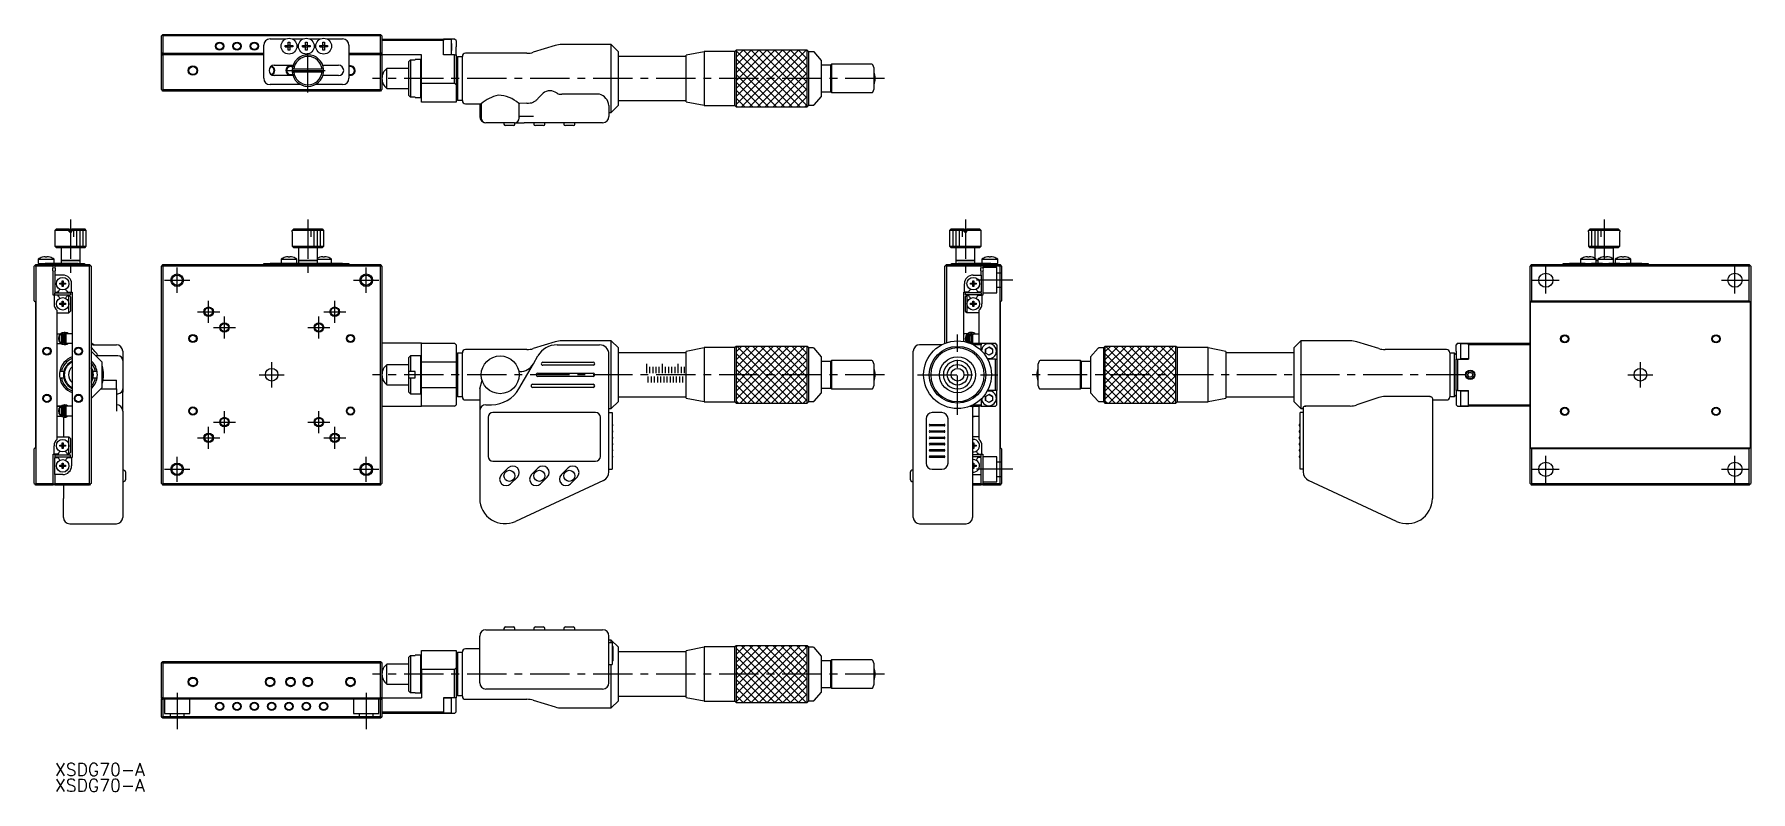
# Model space of a CAD drawing. Extents: x 10 to 554, y 13 to 253.
import ezdxf

# ---------------------------------------------------------------- set-up
doc = ezdxf.new("R2010")
doc.units = 0
doc.header["$LTSCALE"] = 10
doc.linetypes.add('CENTER', pattern=[2, 1.25, -0.25, 0.25, -0.25])
doc.linetypes.add('DASHED', pattern=[3.5, 2, -1.5])
doc.layers.get('0').update_dxf_attribs({"linetype": 'CONTINUOUS'})
doc.layers.add('CENTER', color=1, linetype='CENTER')
doc.styles.get("Standard").update_dxf_attribs({"font": 'txt.shx', "bigfont": '@extfont2.shx'})

# ---------------------------------------------------------------- blocks, each defined once
blk = doc.blocks.new('AID1')
at = {"color": 7}
blk.add_text('XSDG70-A', height=4, dxfattribs=at).set_placement((16.076563, 18.216667))
blk = doc.blocks.new('AID5')
at = {"color": 7}
blk.add_text('XSDG70-A', height=4, dxfattribs=at).set_placement((16.076563, 13.216667))

msp = doc.modelspace()

# ---------------------------------------------------------------- linework, layer by layer
at = {"color": 7, "linetype": 'CONTINUOUS'}
for p, q in [((49.844929, 252.975), (50.094929, 253.225)), ((49.844929, 247.475), (49.844929, 252.975)), ((50.094929, 253.225), (50.344929, 253.475)), ((50.094929, 253.225), (50.344929, 252.975)), ((50.344929, 253.475), (119.344929, 253.475)), ((50.344929, 252.975), (50.344929, 247.475)), ((119.344929, 252.975), (50.344929, 252.975)), ((84.344929, 252.025), (89.365134, 252.025)), ((90.084929, 250.98359), (90.604929, 250.98359)), ((90.084929, 249.985), (90.084929, 250.98359)), ((90.604929, 250.98359), (90.604929, 249.985)), ((91.324725, 252.025), (94.865134, 252.025)), ((95.584929, 250.98359), (96.104929, 250.98359)), ((95.584929, 249.985), (95.584929, 250.98359)), ((96.104929, 250.98359), (96.104929, 249.985)), ((96.824725, 252.025), (100.365134, 252.025)), ((101.084929, 250.98359), (101.604929, 250.98359)), ((101.084929, 249.985), (101.084929, 250.98359)), ((101.604929, 250.98359), (101.604929, 249.985)), ((102.324725, 252.025), (107.344929, 252.025)), ((119.344929, 253.475), (119.594929, 253.225)), ((119.344929, 252.975), (119.594929, 253.225)), ((119.344929, 247.475), (119.344929, 252.975)), ((119.594929, 253.225), (119.844929, 252.975)), ((119.844929, 252.975), (119.844929, 247.475)), ((119.844929, 251.975), (139.344929, 251.975)), ((139.344929, 251.475), (119.844929, 251.475)), ((139.344929, 251.975), (139.344929, 251.475)), ((142.844929, 251.975), (139.344929, 251.975)), ((141.944929, 251.825), (139.344929, 251.825)), ((139.344929, 246.975), (139.344929, 251.475)), ((141.944929, 247.125), (141.944929, 251.825)), ((141.944929, 247.125), (141.944929, 251.825)), ((141.944929, 250.575), (141.944929, 249.475)), ((141.944929, 249.475), (141.944929, 250.575)), ((143.344929, 251.475), (142.844929, 251.975)), ((143.344929, 251.475), (143.344929, 249.475)), ((50.344929, 247.475), (49.844929, 247.475)), ((49.844929, 247.225), (49.844929, 247.475)), ((49.844929, 246.975), (49.844929, 247.225)), ((49.844929, 247.225), (51.244929, 247.225)), ((49.844929, 235.975), (49.844929, 246.975)), ((49.844929, 246.975), (50.344929, 246.975)), ((50.344929, 247.475), (82.344929, 247.475)), ((50.344929, 246.975), (50.344929, 235.975)), ((82.344929, 246.975), (50.344929, 246.975)), ((51.244929, 246.975), (51.244929, 247.225)), ((82.344929, 239.525), (82.344929, 250.025)), ((89.08634, 249.465), (89.08634, 249.985)), ((89.08634, 249.985), (90.084929, 249.985)), ((90.084929, 249.465), (89.08634, 249.465)), ((89.08634, 249.465), (90.043555, 249.465)), ((90.043555, 249.465), (90.043555, 249.985)), ((90.084929, 249.465), (90.043555, 249.465)), ((90.084929, 250.026375), (90.604929, 250.026375)), ((90.084929, 248.46641), (90.084929, 249.465)), ((90.604929, 249.423625), (90.084929, 249.423625)), ((90.604929, 248.46641), (90.084929, 248.46641)), ((90.604929, 249.985), (91.603519, 249.985)), ((90.604929, 249.465), (90.604929, 248.46641)), ((91.603519, 249.465), (90.604929, 249.465)), ((90.646304, 249.465), (90.604929, 249.465)), ((90.646304, 249.985), (90.646304, 249.465)), ((91.603519, 249.465), (90.646304, 249.465)), ((91.603519, 249.985), (91.603519, 249.465)), ((94.58634, 249.465), (94.58634, 249.985)), ((94.58634, 249.985), (95.584929, 249.985)), ((95.584929, 249.465), (94.58634, 249.465)), ((94.58634, 249.465), (95.543555, 249.465)), ((95.543555, 249.465), (95.543555, 249.985)), ((95.584929, 249.465), (95.543555, 249.465)), ((95.584929, 250.026375), (96.104929, 250.026375)), ((95.584929, 248.46641), (95.584929, 249.465)), ((96.104929, 249.423625), (95.584929, 249.423625)), ((96.104929, 248.46641), (95.584929, 248.46641)), ((96.104929, 249.985), (97.103519, 249.985)), ((96.104929, 249.465), (96.104929, 248.46641)), ((97.103519, 249.465), (96.104929, 249.465)), ((96.146304, 249.465), (96.104929, 249.465)), ((96.146304, 249.985), (96.146304, 249.465)), ((97.103519, 249.465), (96.146304, 249.465)), ((97.103519, 249.985), (97.103519, 249.465)), ((100.08634, 249.465), (100.08634, 249.985)), ((100.08634, 249.985), (101.084929, 249.985)), ((101.084929, 249.465), (100.08634, 249.465)), ((100.08634, 249.465), (101.043555, 249.465)), ((101.043555, 249.465), (101.043555, 249.985)), ((101.084929, 249.465), (101.043555, 249.465)), ((101.084929, 250.026375), (101.604929, 250.026375)), ((101.084929, 248.46641), (101.084929, 249.465)), ((101.604929, 249.423625), (101.084929, 249.423625)), ((101.604929, 248.46641), (101.084929, 248.46641)), ((101.604929, 249.985), (102.603519, 249.985)), ((101.604929, 249.465), (101.604929, 248.46641)), ((102.603519, 249.465), (101.604929, 249.465)), ((101.646304, 249.465), (101.604929, 249.465)), ((101.646304, 249.985), (101.646304, 249.465)), ((102.603519, 249.465), (101.646304, 249.465)), ((102.603519, 249.985), (102.603519, 249.465)), ((109.344929, 250.025), (109.344929, 239.525)), ((109.344929, 247.475), (119.344929, 247.475)), ((119.344929, 246.975), (109.344929, 246.975)), ((119.844929, 247.225), (118.444929, 247.225)), ((118.444929, 246.975), (118.444929, 247.225)), ((119.844929, 247.475), (119.344929, 247.475)), ((119.344929, 235.975), (119.344929, 246.975)), ((119.344929, 246.975), (119.844929, 246.975)), ((119.844929, 247.475), (119.844929, 247.225)), ((119.844929, 246.975), (119.844929, 247.225)), ((132.344929, 246.975), (119.844929, 246.975)), ((119.844929, 246.975), (119.844929, 235.975)), ((128.344929, 244.883327), (128.844929, 245.39108)), ((128.844929, 245.39108), (128.844929, 233.55892)), ((128.844929, 245.39108), (130.344929, 245.39108)), ((130.344929, 245.39108), (130.344929, 245.475)), ((132.144929, 245.475), (130.344929, 245.475)), ((132.144929, 233.475), (132.144929, 245.475)), ((132.344929, 245.275), (132.144929, 245.475)), ((132.344929, 237.975), (132.344929, 246.975)), ((139.344929, 247.125), (141.944929, 247.125)), ((142.844929, 246.975), (139.344929, 246.975)), ((141.944929, 248.375), (141.944929, 249.475)), ((141.944929, 249.475), (141.944929, 248.375)), ((142.844929, 237.975), (142.844929, 246.975)), ((142.844929, 246.975), (143.344929, 246.975)), ((143.344929, 246.975), (143.344929, 249.475)), ((143.344929, 246.975), (143.344929, 237.475)), ((143.844929, 246.325), (143.344929, 245.825)), ((143.844929, 246.325), (143.844929, 232.625)), ((145.344929, 246.325), (143.844929, 246.325)), ((145.344929, 232.475), (145.344929, 246.475)), ((165.799346, 247.475), (146.344929, 247.475)), ((174.844984, 249.919461), (167.844875, 247.780539)), ((192.594929, 250.225), (176.890513, 250.225)), ((192.594929, 228.725), (192.594929, 250.225)), ((194.844929, 247.975), (192.594929, 250.225)), ((194.844929, 230.975), (194.844929, 247.975)), ((216.344929, 246.475), (194.844929, 246.475)), ((222.044929, 247.975), (216.344929, 246.867032)), ((216.344929, 232.082968), (216.344929, 246.867032)), ((222.044929, 248.075), (222.044929, 230.875)), ((231.844929, 248.075), (222.044929, 248.075)), ((232.244929, 248.475), (231.844929, 248.075)), ((231.844929, 230.875), (231.844929, 248.075)), ((232.244929, 248.475), (232.244929, 230.475)), ((254.744929, 248.475), (232.244929, 248.475)), ((254.744929, 230.475), (254.744929, 248.475)), ((255.244929, 247.975), (254.744929, 248.475)), ((255.244929, 230.975), (255.244929, 247.975)), ((256.710608, 247.975), (255.244929, 247.975)), ((259.344929, 245.175), (256.93439, 247.874805)), ((259.344929, 233.775), (259.344929, 245.175)), ((85.644929, 243.675), (91.642802, 243.675)), ((91.607842, 240.375), (85.644929, 240.375)), ((91.862742, 242.375), (91.360955, 242.375)), ((91.360955, 241.575), (91.862742, 241.575)), ((91.360955, 241.575), (101.328904, 241.575)), ((100.827116, 242.375), (91.862742, 242.375)), ((91.862742, 241.575), (100.827116, 241.575)), ((101.328904, 242.375), (100.827116, 242.375)), ((100.827116, 241.575), (101.328904, 241.575)), ((101.047057, 243.675), (106.044929, 243.675)), ((106.044929, 240.375), (101.082017, 240.375)), ((121.411953, 236.3), (121.411953, 242.65)), ((128.344929, 242.65), (121.411953, 242.65)), ((128.344929, 234.066673), (128.344929, 244.883327)), ((262.244929, 243.725), (259.344929, 243.725)), ((262.494929, 243.975), (262.244929, 243.725)), ((262.244929, 235.225), (262.244929, 243.725)), ((262.494929, 243.975), (262.494929, 234.975)), ((275.304725, 243.975), (262.494929, 243.975)), ((276.044929, 242.725), (275.579843, 243.794625)), ((276.044929, 236.225), (276.044929, 242.725)), ((50.094929, 235.725), (49.844929, 235.975)), ((50.344929, 235.975), (50.094929, 235.725)), ((50.344929, 235.475), (50.094929, 235.725)), ((50.344929, 235.975), (119.344929, 235.975)), ((119.344929, 235.475), (50.344929, 235.475)), ((94.065127, 237.525), (84.344929, 237.525)), ((107.344929, 237.525), (98.624732, 237.525)), ((119.594929, 235.725), (119.344929, 235.975)), ((119.594929, 235.725), (119.344929, 235.475)), ((119.844929, 235.975), (119.594929, 235.725)), ((121.411953, 236.3), (128.344929, 236.3)), ((132.344929, 231.975), (132.344929, 237.975)), ((132.344929, 237.975), (142.844929, 237.975)), ((143.344929, 237.475), (142.844929, 237.975)), ((143.344929, 237.475), (143.344929, 231.975)), ((175.386381, 234.80341), (174.844984, 235.08926)), ((188.844929, 234.443847), (176.890513, 234.443847)), ((259.344929, 235.225), (262.244929, 235.225)), ((262.244929, 235.225), (262.494929, 234.975)), ((262.494929, 234.975), (275.304725, 234.975)), ((275.579843, 235.155375), (276.044929, 236.225)), ((128.844929, 233.55892), (128.344929, 234.066673)), ((130.344929, 233.55892), (128.844929, 233.55892)), ((130.344929, 233.475), (130.344929, 233.55892)), ((130.344929, 233.475), (132.144929, 233.475)), ((132.144929, 233.475), (132.344929, 233.675)), ((143.344929, 231.975), (132.344929, 231.975)), ((143.344929, 233.125), (143.844929, 232.625)), ((143.844929, 232.625), (145.344929, 232.625)), ((146.344929, 231.475), (151.344929, 231.475)), ((150.844929, 231.475), (150.844929, 227.425)), ((151.344929, 231.475), (151.344929, 226.925)), ((163.261009, 231.537746), (163.261009, 227.425)), ((163.550701, 231.537746), (163.261009, 231.537746)), ((165.799346, 231.623484), (163.550701, 231.537746)), ((167.880828, 231.930825), (167.844875, 231.914771)), ((168.073127, 232.028328), (167.880828, 231.930825)), ((168.262742, 232.140072), (168.073127, 232.028328)), ((168.44931, 232.265841), (168.262742, 232.140072)), ((168.632474, 232.405397), (168.44931, 232.265841)), ((168.811885, 232.558471), (168.632474, 232.405397)), ((168.987199, 232.724771), (168.811885, 232.558471)), ((169.158081, 232.90398), (168.987199, 232.724771)), ((169.324204, 233.095753), (169.158081, 232.90398)), ((191.844929, 230.912728), (191.844929, 227.425)), ((192.594929, 228.725), (194.844929, 230.975)), ((194.844929, 232.475), (216.344929, 232.475)), ((216.344929, 232.082968), (222.044929, 230.975)), ((222.044929, 230.875), (231.844929, 230.875)), ((231.844929, 230.875), (232.244929, 230.475)), ((232.244929, 230.475), (254.744929, 230.475)), ((254.744929, 230.475), (255.244929, 230.975)), ((255.244929, 230.975), (256.710608, 230.975)), ((256.93439, 231.075195), (259.344929, 233.775)), ((150.844929, 227.425), (151.344929, 227.425)), ((161.844929, 225.425), (152.844929, 225.425)), ((158.534269, 225.425), (158.534269, 225.025)), ((161.534269, 224.525), (159.034269, 224.525)), ((161.844929, 225.425), (164.994077, 225.425)), ((162.034269, 225.025), (162.034269, 225.425)), ((163.261009, 227.425), (163.550701, 227.425)), ((163.344929, 226.925), (163.344929, 227.425)), ((167.880828, 227.425), (163.550701, 227.425)), ((171.056254, 225.425), (164.994077, 225.425)), ((168.034269, 225.425), (168.034269, 225.025)), ((171.034269, 224.525), (168.534269, 224.525)), ((175.386381, 225.425), (171.056254, 225.425)), ((171.534269, 225.025), (171.534269, 225.425)), ((188.844929, 225.425), (175.386381, 225.425)), ((177.534269, 225.425), (177.534269, 225.025)), ((180.534269, 224.525), (178.034269, 224.525)), ((181.034269, 225.025), (181.034269, 225.425)), ((189.844929, 225.425), (188.844929, 225.425)), ((191.844929, 228.725), (192.594929, 228.725)), ((16.525, 191.775), (16.025, 191.275)), ((20.625, 191.275), (16.025, 191.275)), ((16.025, 191.275), (16.025, 186.275)), ((16.525, 191.775), (20.625, 191.775)), ((20.625, 191.275), (20.625, 191.775)), ((20.625, 191.775), (20.625, 191.275)), ((20.625, 190.775), (20.625, 191.275)), ((20.625, 191.275), (20.625, 190.775)), ((20.625, 190.775), (21.425, 190.775)), ((21.425, 191.775), (25.525, 191.775)), ((21.425, 191.275), (21.425, 191.775)), ((26.025, 191.275), (21.425, 191.275)), ((21.425, 190.775), (21.425, 191.275)), ((26.025, 191.275), (25.525, 191.775)), ((26.025, 186.275), (26.025, 191.275)), ((91.344929, 190.775), (91.360955, 190.775)), ((91.344929, 190.775), (91.360955, 190.775)), ((91.344929, 190.775), (91.344929, 186.275)), ((91.360955, 191.275), (91.862742, 191.775)), ((101.328904, 191.275), (91.360955, 191.275)), ((91.360955, 190.775), (91.360955, 191.275)), ((91.862742, 191.775), (100.827116, 191.775)), ((91.862742, 191.775), (100.827116, 191.775)), ((100.827116, 191.775), (101.328904, 191.275)), ((101.328904, 191.275), (101.328904, 190.775)), ((101.328904, 190.775), (101.344929, 190.775)), ((101.328904, 190.775), (101.344929, 190.775)), ((101.344929, 186.275), (101.344929, 190.775)), ((300.475, 191.775), (299.975, 191.275)), ((304.575, 191.275), (299.975, 191.275)), ((299.975, 191.275), (299.975, 186.275)), ((300.475, 191.775), (304.575, 191.775)), ((304.575, 191.775), (304.575, 191.275)), ((304.575, 191.275), (304.575, 191.775)), ((304.575, 190.775), (304.575, 191.275)), ((304.575, 191.275), (304.575, 190.775)), ((304.575, 190.775), (305.375, 190.775)), ((305.375, 191.775), (309.475, 191.775)), ((305.375, 191.275), (305.375, 191.775)), ((309.975, 191.275), (305.375, 191.275)), ((305.375, 190.775), (305.375, 191.275)), ((309.975, 191.275), (309.475, 191.775)), ((309.975, 186.275), (309.975, 191.275)), ((502.655071, 190.775), (502.671096, 190.775)), ((502.655071, 190.775), (502.655071, 186.275)), ((502.671096, 191.275), (503.172884, 191.775)), ((502.671096, 190.775), (502.671096, 191.275)), ((512.639045, 191.275), (502.671096, 191.275)), ((503.172884, 191.775), (512.137258, 191.775)), ((512.137258, 191.775), (512.639045, 191.275)), ((512.639045, 191.275), (512.639045, 190.775)), ((512.639045, 190.775), (512.655071, 190.775)), ((512.655071, 186.275), (512.655071, 190.775)), ((16.025, 186.275), (21.025, 186.275)), ((16.025, 186.275), (16.525, 185.775)), ((21.025, 185.775), (16.525, 185.775)), ((18.025, 185.775), (18.025, 181.775)), ((21.025, 186.275), (26.025, 186.275)), ((25.525, 185.775), (21.025, 185.775)), ((24.025, 181.775), (24.025, 185.775)), ((25.525, 185.775), (26.025, 186.275)), ((91.344929, 186.275), (101.344929, 186.275)), ((91.344929, 186.275), (91.844929, 185.775)), ((100.844929, 185.775), (91.844929, 185.775)), ((93.344929, 185.775), (93.344929, 181.775)), ((99.344929, 181.775), (99.344929, 185.775)), ((100.844929, 185.775), (101.344929, 186.275)), ((299.975, 186.275), (309.975, 186.275)), ((299.975, 186.275), (300.475, 185.775)), ((309.475, 185.775), (300.475, 185.775)), ((301.975, 185.775), (301.975, 181.775)), ((307.975, 181.775), (307.975, 185.775)), ((309.475, 185.775), (309.975, 186.275)), ((502.655071, 186.275), (512.655071, 186.275)), ((502.655071, 186.275), (503.155071, 185.775)), ((504.655071, 185.775), (503.155071, 185.775)), ((512.155071, 185.775), (503.155071, 185.775)), ((510.655071, 185.775), (504.655071, 185.775)), ((504.655071, 185.775), (510.655071, 185.775)), ((504.655071, 185.775), (504.655071, 182.456129)), ((512.155071, 185.775), (510.655071, 185.775)), ((510.655071, 182.166657), (510.655071, 185.775)), ((512.155071, 185.775), (512.655071, 186.275)), ((9.775, 180.225), (9.525, 179.975)), ((9.525, 168.975), (9.525, 179.975)), ((9.775, 180.225), (10.025, 180.475)), ((10.025, 179.975), (9.775, 180.225)), ((10.025, 180.475), (15.525, 180.475)), ((10.025, 179.975), (10.025, 110.975)), ((15.525, 179.975), (10.025, 179.975)), ((10.775, 182.166657), (15.775, 182.166657)), ((10.775, 182.166657), (10.775, 180.775)), ((10.775, 180.775), (10.975, 180.775)), ((10.975, 180.475), (10.975, 180.775)), ((10.975, 180.775), (12.975, 180.775)), ((12.01641, 182.737581), (12.013067, 182.744436)), ((14.35, 180.775), (12.975, 180.775)), ((13.015, 182.737581), (13.015, 182.909953)), ((13.535, 182.737581), (13.015, 182.737581)), ((13.535, 182.909953), (13.535, 182.737581)), ((23.475, 180.775), (14.35, 180.775)), ((14.536933, 182.744436), (14.53359, 182.737581)), ((15.525, 180.475), (16.025, 180.475)), ((15.525, 180.475), (15.525, 179.975)), ((15.525, 179.536438), (15.525, 179.975)), ((15.775, 180.775), (15.775, 182.166657)), ((16.025, 180.475), (27.025, 180.475)), ((16.025, 179.975), (16.025, 180.475)), ((16.025, 179.975), (16.025, 179.536438)), ((27.025, 179.975), (16.025, 179.975)), ((18.025, 181.775), (21.025, 181.775)), ((21.025, 181.775), (18.025, 181.775)), ((18.025, 181.775), (18.025, 180.775)), ((21.025, 181.775), (24.025, 181.775)), ((24.025, 181.775), (21.025, 181.775)), ((23.475, 180.775), (25.475, 180.775)), ((24.025, 180.775), (24.025, 181.775)), ((25.475, 180.775), (25.475, 180.475)), ((27.025, 180.475), (27.275, 180.225)), ((27.275, 180.225), (27.025, 179.975)), ((27.025, 110.975), (27.025, 179.975)), ((27.525, 179.975), (27.275, 180.225)), ((27.525, 179.975), (27.525, 110.975)), ((50.094929, 180.225), (49.844929, 179.975)), ((49.844929, 110.975), (49.844929, 179.975)), ((50.344929, 180.475), (50.094929, 180.225)), ((50.344929, 179.975), (50.094929, 180.225)), ((50.344929, 180.475), (119.344929, 180.475)), ((119.344929, 179.975), (50.344929, 179.975)), ((50.344929, 179.975), (50.344929, 110.975)), ((82.344929, 180.475), (82.344929, 180.775)), ((82.344929, 180.775), (84.344929, 180.775)), ((89.269929, 180.775), (84.344929, 180.775)), ((87.844929, 182.166657), (92.844929, 182.166657)), ((87.844929, 182.166657), (87.844929, 180.775)), ((89.08634, 182.737581), (89.082997, 182.744436)), ((89.08634, 182.737581), (89.082997, 182.744436)), ((91.419929, 180.775), (89.269929, 180.775)), ((90.084929, 182.737581), (90.084929, 182.909953)), ((90.604929, 182.737581), (90.084929, 182.737581)), ((90.604929, 182.909953), (90.604929, 182.737581)), ((94.769929, 180.775), (91.419929, 180.775)), ((91.606862, 182.744436), (91.603519, 182.737581)), ((91.606862, 182.744436), (91.603519, 182.737581)), ((92.844929, 180.775), (92.844929, 182.166657)), ((93.344929, 181.775), (99.344929, 181.775)), ((99.344929, 181.775), (93.344929, 181.775)), ((93.344929, 181.775), (93.344929, 180.775)), ((96.919929, 180.775), (94.769929, 180.775)), ((100.269929, 180.775), (96.919929, 180.775)), ((99.344929, 182.166657), (103.844929, 182.166657)), ((99.344929, 180.775), (99.344929, 181.775)), ((100.08634, 182.737581), (100.082997, 182.744436)), ((100.08634, 182.737581), (100.082997, 182.744436)), ((102.419929, 180.775), (100.269929, 180.775)), ((101.084929, 182.737581), (101.084929, 182.909953)), ((101.604929, 182.737581), (101.084929, 182.737581)), ((101.604929, 182.909953), (101.604929, 182.737581)), ((107.344929, 180.775), (102.419929, 180.775)), ((102.606862, 182.744436), (102.603519, 182.737581)), ((102.606862, 182.744436), (102.603519, 182.737581)), ((103.844929, 180.775), (103.844929, 182.166657)), ((107.344929, 180.775), (109.344929, 180.775)), ((109.344929, 180.775), (109.344929, 180.475)), ((119.594929, 180.225), (119.344929, 180.475)), ((119.594929, 180.225), (119.344929, 179.975)), ((119.344929, 110.975), (119.344929, 179.975)), ((119.844929, 179.975), (119.594929, 180.225)), ((119.844929, 179.975), (119.844929, 110.975)), ((298.725, 180.225), (298.475, 179.975)), ((298.475, 155.453101), (298.475, 179.975)), ((298.725, 180.225), (298.975, 180.475)), ((298.975, 179.975), (298.725, 180.225)), ((298.975, 180.475), (309.975, 180.475)), ((309.975, 179.975), (298.975, 179.975)), ((298.975, 179.975), (298.975, 155.639276)), ((300.525, 180.775), (302.525, 180.775)), ((300.525, 180.475), (300.525, 180.775)), ((301.975, 181.775), (307.975, 181.775)), ((307.975, 181.775), (301.975, 181.775)), ((301.975, 181.775), (301.975, 180.775)), ((311.65, 180.775), (302.525, 180.775)), ((307.975, 180.775), (307.975, 181.775)), ((309.975, 180.475), (309.975, 179.975)), ((309.975, 180.475), (310.475, 180.475)), ((309.975, 179.536438), (309.975, 179.975)), ((310.225, 182.166657), (315.225, 182.166657)), ((310.225, 182.166657), (310.225, 180.775)), ((310.475, 180.475), (315.975, 180.475)), ((310.475, 179.975), (310.475, 180.475)), ((315.975, 179.975), (310.475, 179.975)), ((310.475, 179.975), (310.475, 179.536438)), ((311.46641, 182.737581), (311.463067, 182.744436)), ((313.025, 180.775), (311.65, 180.775)), ((312.465, 182.737581), (312.465, 182.909953)), ((312.985, 182.737581), (312.465, 182.737581)), ((312.985, 182.909953), (312.985, 182.737581)), ((313.025, 180.775), (315.025, 180.775)), ((313.986933, 182.744436), (313.98359, 182.737581)), ((315.025, 180.775), (315.025, 180.475)), ((315.025, 180.775), (315.225, 180.775)), ((315.225, 180.775), (315.225, 182.166657)), ((315.975, 180.475), (316.225, 180.225)), ((316.225, 180.225), (315.975, 179.975)), ((315.975, 110.975), (315.975, 179.975)), ((316.475, 179.975), (316.225, 180.225)), ((316.475, 179.975), (316.475, 168.975)), ((484.405071, 180.225), (484.155071, 179.975)), ((484.155071, 110.975), (484.155071, 179.975)), ((484.655071, 180.475), (484.405071, 180.225)), ((484.655071, 179.975), (484.405071, 180.225)), ((484.655071, 180.475), (553.655071, 180.475)), ((484.655071, 179.975), (484.655071, 168.975)), ((553.655071, 179.975), (484.655071, 179.975)), ((494.655071, 180.475), (494.655071, 180.775)), ((494.655071, 180.775), (496.655071, 180.775)), ((501.580071, 180.775), (496.655071, 180.775)), ((500.155071, 182.166657), (502.655071, 182.166657)), ((500.155071, 182.166657), (500.155071, 180.775)), ((501.396481, 182.737581), (501.393138, 182.744436)), ((501.675275, 180.775), (501.580071, 180.775)), ((501.675275, 180.775), (502.655071, 180.775)), ((502.395071, 182.737581), (502.395071, 182.909953)), ((502.915071, 182.737581), (502.395071, 182.737581)), ((502.655071, 182.166657), (505.155071, 182.166657)), ((502.655071, 180.775), (503.634866, 180.775)), ((502.915071, 182.909953), (502.915071, 182.737581)), ((503.730071, 180.775), (503.634866, 180.775)), ((507.080071, 180.775), (503.730071, 180.775)), ((503.917003, 182.744436), (503.91366, 182.737581)), ((505.155071, 180.775), (505.155071, 182.166657)), ((505.155071, 181.775), (505.655071, 181.775)), ((505.655071, 181.775), (505.155071, 181.775)), ((505.655071, 182.166657), (508.155071, 182.166657)), ((505.655071, 182.166657), (505.655071, 180.775)), ((506.896481, 182.737581), (506.893138, 182.744436)), ((507.175275, 180.775), (507.080071, 180.775)), ((507.175275, 180.775), (508.155071, 180.775)), ((507.895071, 182.737581), (507.895071, 182.909953)), ((508.415071, 182.737581), (507.895071, 182.737581)), ((508.155071, 182.166657), (510.655071, 182.166657)), ((508.155071, 180.775), (509.134866, 180.775)), ((508.415071, 182.909953), (508.415071, 182.737581)), ((509.230071, 180.775), (509.134866, 180.775)), ((512.580071, 180.775), (509.230071, 180.775)), ((509.417003, 182.744436), (509.41366, 182.737581)), ((510.655071, 180.775), (510.655071, 182.166657)), ((511.155071, 182.166657), (513.655071, 182.166657)), ((511.155071, 182.166657), (511.155071, 180.775)), ((512.396481, 182.737581), (512.393138, 182.744436)), ((512.675275, 180.775), (512.580071, 180.775)), ((512.675275, 180.775), (513.655071, 180.775)), ((513.395071, 182.737581), (513.395071, 182.909953)), ((513.915071, 182.737581), (513.395071, 182.737581)), ((513.655071, 182.166657), (516.155071, 182.166657)), ((513.655071, 180.775), (514.634866, 180.775)), ((513.915071, 182.909953), (513.915071, 182.737581)), ((514.730071, 180.775), (514.634866, 180.775)), ((519.655071, 180.775), (514.730071, 180.775)), ((514.917003, 182.744436), (514.91366, 182.737581)), ((516.155071, 180.775), (516.155071, 182.166657)), ((519.655071, 180.775), (521.655071, 180.775)), ((521.655071, 180.775), (521.655071, 180.475)), ((553.905071, 180.225), (553.655071, 180.475)), ((553.905071, 180.225), (553.655071, 179.975)), ((553.655071, 168.975), (553.655071, 179.975)), ((554.155071, 179.975), (553.905071, 180.225)), ((554.155071, 179.975), (554.155071, 110.975)), ((15.525, 170.675), (15.525, 178.213562)), ((16.025, 178.213562), (16.025, 177.125)), ((18.575, 177.125), (16.025, 177.125)), ((16.025, 177.125), (16.025, 171.675)), ((17.638639, 174.555), (18.345, 174.555)), ((17.638639, 174.195), (17.638639, 174.555)), ((18.345, 175.261361), (18.705, 175.261361)), ((18.345, 174.555), (18.345, 175.261361)), ((18.355372, 174.544628), (18.345, 174.555)), ((18.355372, 174.205372), (18.355372, 174.544628)), ((18.355372, 174.544628), (18.694628, 174.544628)), ((18.694628, 174.544628), (18.705, 174.555)), ((18.694628, 174.544628), (18.694628, 174.205372)), ((18.705, 175.261361), (18.705, 174.555)), ((18.705, 175.261361), (18.705, 174.555)), ((18.705, 174.555), (19.411361, 174.555)), ((19.411361, 174.555), (19.411361, 174.195)), ((21.325, 171.675), (21.325, 174.375)), ((304.675, 171.675), (304.675, 174.375)), ((306.588639, 174.195), (306.588639, 174.555)), ((306.588639, 174.555), (307.295, 174.555)), ((307.295, 175.261361), (307.655, 175.261361)), ((307.295, 174.555), (307.295, 175.261361)), ((307.295, 175.261361), (307.295, 174.555)), ((307.305372, 174.544628), (307.295, 174.555)), ((307.305372, 174.544628), (307.644628, 174.544628)), ((307.305372, 174.205372), (307.305372, 174.544628)), ((307.425, 177.125), (309.975, 177.125)), ((307.644628, 174.544628), (307.655, 174.555)), ((307.644628, 174.544628), (307.644628, 174.205372)), ((307.655, 175.261361), (307.655, 174.555)), ((307.655, 174.555), (308.361361, 174.555)), ((308.361361, 174.555), (308.361361, 174.195)), ((309.975, 177.125), (309.975, 178.213562)), ((309.975, 177.125), (309.975, 171.675)), ((310.475, 178.213562), (310.475, 170.675)), ((9.525, 168.975), (9.875, 168.625)), ((15.775, 170.675), (15.525, 170.675)), ((15.775, 170.675), (15.775, 167.975)), ((16.980588, 170.675), (15.775, 170.675)), ((16.025, 171.675), (16.980588, 171.675)), ((16.025, 170.875), (16.025, 171.475)), ((16.025, 171.475), (21.025, 171.475)), ((16.025, 170.875), (21.025, 170.875)), ((16.980588, 171.675), (17.150185, 171.96875)), ((17.150185, 170.38125), (16.980588, 170.675)), ((18.345, 174.195), (17.638639, 174.195)), ((18.355372, 174.205372), (18.345, 174.195)), ((18.345, 173.488639), (18.345, 174.195)), ((18.705, 173.488639), (18.345, 173.488639)), ((18.345, 168.861361), (18.705, 168.861361)), ((18.345, 168.155), (18.345, 168.861361)), ((18.694628, 174.205372), (18.355372, 174.205372)), ((18.694628, 174.205372), (18.705, 174.195)), ((18.705, 174.195), (18.705, 173.488639)), ((19.411361, 174.195), (18.705, 174.195)), ((18.705, 173.488639), (18.705, 174.195)), ((18.705, 168.861361), (18.705, 168.155)), ((18.705, 168.861361), (18.705, 168.155)), ((19.899815, 171.96875), (20.069412, 171.675)), ((20.069412, 170.675), (19.899815, 170.38125)), ((20.069412, 171.675), (21.325, 171.675)), ((20.525, 170.675), (20.069412, 170.675)), ((20.525, 167.975), (20.525, 170.675)), ((20.525, 170.675), (21.025, 170.175)), ((21.025, 171.475), (21.025, 170.875)), ((21.025, 170.175), (21.025, 165.675)), ((21.325, 171.675), (21.525, 171.675)), ((21.525, 171.675), (21.525, 119.275)), ((304.475, 171.675), (304.675, 171.675)), ((304.475, 156.037315), (304.475, 171.675)), ((305.930588, 171.675), (304.675, 171.675)), ((309.975, 171.475), (304.975, 171.475)), ((304.975, 170.875), (304.975, 171.475)), ((309.975, 170.875), (304.975, 170.875)), ((304.975, 170.175), (305.475, 170.675)), ((304.975, 165.675), (304.975, 170.175)), ((305.475, 170.675), (305.475, 167.975)), ((305.475, 170.675), (305.930588, 170.675)), ((306.100185, 171.96875), (305.930588, 171.675)), ((305.930588, 170.675), (306.100185, 170.38125)), ((307.295, 174.195), (306.588639, 174.195)), ((307.305372, 174.205372), (307.295, 174.195)), ((307.295, 173.488639), (307.295, 174.195)), ((307.295, 173.488639), (307.295, 174.195)), ((307.655, 173.488639), (307.295, 173.488639)), ((307.295, 168.861361), (307.655, 168.861361)), ((307.295, 168.155), (307.295, 168.861361)), ((307.295, 168.861361), (307.295, 168.155)), ((307.644628, 174.205372), (307.305372, 174.205372)), ((307.644628, 174.205372), (307.655, 174.195)), ((307.655, 174.195), (307.655, 173.488639)), ((308.361361, 174.195), (307.655, 174.195)), ((307.655, 168.861361), (307.655, 168.155)), ((309.019412, 171.675), (308.849815, 171.96875)), ((308.849815, 170.38125), (309.019412, 170.675)), ((309.975, 171.675), (309.019412, 171.675)), ((309.019412, 170.675), (310.225, 170.675)), ((309.975, 171.475), (309.975, 170.875)), ((310.475, 170.675), (310.225, 170.675)), ((310.225, 170.675), (310.225, 167.975)), ((316.125, 168.625), (316.475, 168.975)), ((484.305071, 168.625), (484.655071, 168.975)), ((484.655071, 168.975), (553.655071, 168.975)), ((553.655071, 168.975), (554.005071, 168.625)), ((9.875, 168.625), (9.875, 122.325)), ((16.725, 125.054062), (16.725, 165.895938)), ((16.725, 165.175), (20.525, 165.175)), ((17.638639, 168.155), (18.345, 168.155)), ((17.638639, 167.795), (17.638639, 168.155)), ((18.345, 167.795), (17.638639, 167.795)), ((18.355372, 168.144628), (18.345, 168.155)), ((18.355372, 167.805372), (18.345, 167.795)), ((18.345, 167.088639), (18.345, 167.795)), ((18.705, 167.088639), (18.345, 167.088639)), ((18.355372, 167.805372), (18.355372, 168.144628)), ((18.355372, 168.144628), (18.694628, 168.144628)), ((18.694628, 167.805372), (18.355372, 167.805372)), ((18.694628, 168.144628), (18.705, 168.155)), ((18.694628, 168.144628), (18.694628, 167.805372)), ((18.694628, 167.805372), (18.705, 167.795)), ((18.705, 168.155), (19.411361, 168.155)), ((18.705, 167.795), (18.705, 167.088639)), ((19.411361, 167.795), (18.705, 167.795)), ((18.705, 167.088639), (18.705, 167.795)), ((19.411361, 168.155), (19.411361, 167.795)), ((20.525, 165.175), (20.525, 167.975)), ((21.025, 165.675), (20.525, 165.175)), ((305.475, 165.175), (304.975, 165.675)), ((305.475, 167.975), (305.475, 165.175)), ((309.275, 165.175), (305.475, 165.175)), ((306.588639, 167.795), (306.588639, 168.155)), ((306.588639, 168.155), (307.295, 168.155)), ((307.295, 167.795), (306.588639, 167.795)), ((307.305372, 168.144628), (307.295, 168.155)), ((307.305372, 167.805372), (307.295, 167.795)), ((307.295, 167.088639), (307.295, 167.795)), ((307.295, 167.088639), (307.295, 167.795)), ((307.655, 167.088639), (307.295, 167.088639)), ((307.305372, 168.144628), (307.644628, 168.144628)), ((307.305372, 167.805372), (307.305372, 168.144628)), ((307.644628, 167.805372), (307.305372, 167.805372)), ((307.644628, 168.144628), (307.655, 168.155)), ((307.644628, 168.144628), (307.644628, 167.805372)), ((307.644628, 167.805372), (307.655, 167.795)), ((307.655, 168.155), (308.361361, 168.155)), ((307.655, 167.795), (307.655, 167.088639)), ((308.361361, 167.795), (307.655, 167.795)), ((308.361361, 168.155), (308.361361, 167.795)), ((309.275, 165.895938), (309.275, 155.475)), ((316.125, 122.325), (316.125, 168.625)), ((484.305071, 122.325), (484.305071, 168.625)), ((484.305071, 168.625), (554.005071, 168.625)), ((554.005071, 168.625), (554.005071, 122.325)), ((17.773683, 158.375), (16.725, 158.375)), ((17.525, 157.891515), (18.025, 158.420683)), ((18.025, 158.475), (18.025, 158.420683)), ((18.525, 158.475), (18.025, 158.475)), ((18.025, 158.420683), (18.025, 155.529317)), ((18.52481, 158.417321), (18.936485, 158.528536)), ((18.525, 155.475), (18.525, 158.475)), ((18.725, 158.375), (18.525, 158.375)), ((18.936506, 157.975), (18.525, 157.975)), ((18.725, 157.975), (18.725, 158.375)), ((18.936506, 158.734909), (18.936506, 155.234909)), ((19.903437, 158.769162), (19.158654, 158.928626)), ((19.333138, 158.762204), (19.32499, 158.758279)), ((19.326506, 155.234909), (19.326506, 158.734909)), ((19.326506, 158.133228), (19.32684, 158.147462)), ((19.525, 157.975), (19.326506, 157.975)), ((19.32684, 158.147462), (19.327902, 158.162451)), ((19.327902, 158.162451), (19.329689, 158.177369)), ((19.329689, 158.177369), (19.332198, 158.192181)), ((19.332198, 158.192181), (19.335422, 158.206853)), ((19.364511, 158.776115), (19.333138, 158.762204)), ((19.335422, 158.206853), (19.339354, 158.221349)), ((19.339354, 158.221349), (19.343987, 158.235635)), ((19.343987, 158.235635), (19.349309, 158.249678)), ((19.349309, 158.249678), (19.355309, 158.263444)), ((19.355309, 158.263444), (19.361973, 158.276901)), ((19.361973, 158.276901), (19.369288, 158.290015)), ((19.396527, 158.788441), (19.364511, 158.776115)), ((19.369288, 158.290015), (19.377236, 158.302755)), ((19.377236, 158.302755), (19.385801, 158.31509)), ((19.385801, 158.31509), (19.394963, 158.326989)), ((19.394963, 158.326989), (19.404701, 158.338423)), ((19.429107, 158.79915), (19.396527, 158.788441)), ((19.404701, 158.338423), (19.414994, 158.349363)), ((19.414994, 158.349363), (19.425817, 158.359781)), ((19.425817, 158.359781), (19.437147, 158.369649)), ((19.462171, 158.808217), (19.429107, 158.79915)), ((19.437147, 158.369649), (19.448957, 158.378944)), ((19.448957, 158.378944), (19.461219, 158.387638)), ((19.461219, 158.387638), (19.473903, 158.39571)), ((19.49564, 158.815621), (19.462171, 158.808217)), ((19.473903, 158.39571), (19.48698, 158.403138)), ((19.48698, 158.403138), (19.500418, 158.4099)), ((19.52943, 158.821344), (19.49564, 158.815621)), ((19.500418, 158.4099), (19.514183, 158.415978)), ((19.514183, 158.415978), (19.524977, 158.420178)), ((19.525, 158.475), (19.525, 155.475)), ((21.525, 158.475), (19.525, 158.475)), ((19.563459, 158.825371), (19.52943, 158.821344)), ((19.597643, 158.827693), (19.563459, 158.825371)), ((19.631901, 158.828304), (19.597643, 158.827693)), ((19.666147, 158.827203), (19.631901, 158.828304)), ((19.700298, 158.824392), (19.666147, 158.827203)), ((19.73427, 158.819877), (19.700298, 158.824392)), ((19.76798, 158.81367), (19.73427, 158.819877)), ((19.801346, 158.805784), (19.76798, 158.81367)), ((19.796911, 158.486398), (19.790732, 158.475)), ((19.803245, 158.498513), (19.796911, 158.486398)), ((19.905579, 158.768246), (19.8013, 158.47499)), ((19.834286, 158.796239), (19.801346, 158.805784)), ((19.809692, 158.511263), (19.803245, 158.498513)), ((19.81621, 158.524565), (19.809692, 158.511263)), ((19.822754, 158.538328), (19.81621, 158.524565)), ((19.829281, 158.552461), (19.822754, 158.538328)), ((19.835747, 158.56687), (19.829281, 158.552461)), ((19.866717, 158.785057), (19.834286, 158.796239)), ((19.842109, 158.581458), (19.835747, 158.56687)), ((19.848325, 158.596128), (19.842109, 158.581458)), ((19.854353, 158.610781), (19.848325, 158.596128)), ((19.860152, 158.625321), (19.854353, 158.610781)), ((19.865685, 158.639649), (19.860152, 158.625321)), ((19.870913, 158.65367), (19.865685, 158.639649)), ((19.896894, 158.772982), (19.866717, 158.785057)), ((19.875803, 158.667291), (19.870913, 158.65367)), ((19.880321, 158.68042), (19.875803, 158.667291)), ((19.884438, 158.69297), (19.880321, 158.68042)), ((19.888125, 158.704857), (19.884438, 158.69297)), ((19.891359, 158.716001), (19.888125, 158.704857)), ((19.894117, 158.726328), (19.891359, 158.716001)), ((19.896381, 158.735769), (19.894117, 158.726328)), ((19.895628, 158.77325), (19.897567, 158.772593)), ((19.898136, 158.744261), (19.896381, 158.735769)), ((20.379437, 158.475223), (19.896474, 158.772171)), ((19.897567, 158.772593), (19.898989, 158.770741)), ((19.89937, 158.751747), (19.898136, 158.744261)), ((19.898989, 158.770741), (19.899884, 158.767706)), ((19.900076, 158.758177), (19.89937, 158.751747)), ((19.899884, 158.767706), (19.900247, 158.763509)), ((19.900247, 158.763509), (19.900076, 158.758177)), ((19.900145, 158.767646), (19.905579, 158.768246)), ((19.92577, 158.759342), (19.903437, 158.769162)), ((305.620871, 158.475), (304.475, 158.475)), ((305.275, 157.791515), (305.775, 158.320683)), ((305.775, 158.375), (305.775, 158.320683)), ((306.275, 158.375), (305.775, 158.375)), ((305.775, 158.320683), (305.775, 155.705958)), ((306.103526, 158.772171), (306.085568, 158.764376)), ((306.09749, 158.768794), (306.094421, 158.768246)), ((306.159303, 158.794172), (306.103106, 158.772982)), ((306.170248, 158.375064), (306.673452, 158.528543)), ((306.255252, 158.414155), (306.256752, 158.414533)), ((306.256518, 158.414423), (306.271078, 158.420203)), ((306.271078, 158.420203), (306.285345, 158.425029)), ((306.275, 155.475), (306.275, 158.375)), ((306.285345, 158.425029), (306.299842, 158.429126)), ((306.299842, 158.429126), (306.314532, 158.432481)), ((306.314532, 158.432481), (306.329379, 158.435085)), ((306.329379, 158.435085), (306.344342, 158.436929)), ((306.344342, 158.436929), (306.359383, 158.438008)), ((306.359383, 158.438008), (306.374463, 158.438318)), ((306.374463, 158.438318), (306.389541, 158.437858)), ((306.389541, 158.437858), (306.404578, 158.43663)), ((306.404578, 158.43663), (306.419534, 158.434636)), ((306.419534, 158.434636), (306.43437, 158.431883)), ((306.43437, 158.431883), (306.449046, 158.428378)), ((306.449046, 158.428378), (306.463526, 158.424131)), ((306.463526, 158.424131), (306.47777, 158.419155)), ((306.475, 157.875), (306.475, 158.4204)), ((306.673494, 157.975), (306.475, 157.975)), ((306.47777, 158.419155), (306.491743, 158.413463)), ((306.491743, 158.413463), (306.505409, 158.407072)), ((306.505409, 158.407072), (306.518733, 158.4)), ((306.518733, 158.4), (306.531682, 158.392266)), ((306.531682, 158.392266), (306.544223, 158.383893)), ((306.544223, 158.383893), (306.556327, 158.374903)), ((306.556327, 158.374903), (306.567964, 158.36532)), ((306.567964, 158.36532), (306.579106, 158.35517)), ((306.579106, 158.35517), (306.589726, 158.344481)), ((306.589726, 158.344481), (306.599801, 158.333279)), ((306.599801, 158.333279), (306.609307, 158.321594)), ((306.609307, 158.321594), (306.618222, 158.309457)), ((306.618222, 158.309457), (306.626527, 158.296897)), ((306.626527, 158.296897), (306.634202, 158.283946)), ((306.634202, 158.283946), (306.641231, 158.270636)), ((306.641231, 158.270636), (306.647599, 158.257001)), ((306.647599, 158.257001), (306.653292, 158.243073)), ((306.653292, 158.243073), (306.658297, 158.228887)), ((306.658297, 158.228887), (306.662604, 158.214476)), ((306.662604, 158.214476), (306.666205, 158.199874)), ((306.666205, 158.199874), (306.669091, 158.185118)), ((306.669091, 158.185118), (306.671256, 158.17024)), ((306.671256, 158.17024), (306.672697, 158.155278)), ((306.672697, 158.155278), (306.67341, 158.140265)), ((306.67341, 158.140265), (306.673494, 158.133228)), ((306.673494, 158.734909), (306.673494, 155.475)), ((307.063494, 155.475), (307.063494, 158.734909)), ((307.275, 157.975), (307.063494, 157.975)), ((307.063548, 158.52822), (307.567175, 158.375087)), ((307.275, 158.375), (307.275, 157.875)), ((307.275, 158.375), (307.275, 155.475)), ((309.275, 158.375), (307.275, 158.375)), ((307.475, 158.41773), (307.475, 158.375)), ((16.725, 155.375), (18.042927, 155.375)), ((17.525, 156.058485), (17.525, 157.891515)), ((18.025, 155.529317), (17.525, 156.058485)), ((18.025, 155.529317), (18.025, 155.475)), ((18.025, 155.475), (18.525, 155.475)), ((18.936452, 155.441596), (18.524851, 155.552142)), ((18.525, 155.975), (18.936506, 155.975)), ((18.725, 155.483123), (18.725, 155.975)), ((18.725, 155.875), (18.936506, 155.875)), ((18.759244, 155.475), (18.758904, 155.475)), ((18.936506, 155.475), (18.759481, 155.475)), ((19.326506, 155.975), (19.525, 155.975)), ((19.326506, 155.875), (19.525, 155.875)), ((19.32659, 155.829552), (19.326506, 155.836589)), ((19.327303, 155.814539), (19.32659, 155.829552)), ((19.328744, 155.799577), (19.327303, 155.814539)), ((19.330909, 155.784699), (19.328744, 155.799577)), ((19.333795, 155.769943), (19.330909, 155.784699)), ((19.337396, 155.755341), (19.333795, 155.769943)), ((19.341703, 155.74093), (19.337396, 155.755341)), ((19.346708, 155.726744), (19.341703, 155.74093)), ((19.352401, 155.712816), (19.346708, 155.726744)), ((19.358769, 155.699181), (19.352401, 155.712816)), ((19.365798, 155.685871), (19.358769, 155.699181)), ((19.373473, 155.67292), (19.365798, 155.685871)), ((19.381778, 155.66036), (19.373473, 155.67292)), ((19.390693, 155.648223), (19.381778, 155.66036)), ((19.400199, 155.636538), (19.390693, 155.648223)), ((19.410274, 155.625336), (19.400199, 155.636538)), ((19.420894, 155.614647), (19.410274, 155.625336)), ((19.432036, 155.604497), (19.420894, 155.614647)), ((19.443673, 155.594914), (19.432036, 155.604497)), ((19.455777, 155.585924), (19.443673, 155.594914)), ((19.468318, 155.577551), (19.455777, 155.585924)), ((19.481267, 155.569817), (19.468318, 155.577551)), ((19.494591, 155.562745), (19.481267, 155.569817)), ((19.508257, 155.556354), (19.494591, 155.562745)), ((19.52223, 155.550663), (19.508257, 155.556354)), ((19.524981, 155.549638), (19.52223, 155.550663)), ((19.525, 155.475), (21.525, 155.475)), ((19.838649, 155.174978), (19.839961, 155.175405)), ((19.839961, 155.175405), (19.841138, 155.17579)), ((19.841138, 155.17579), (19.842401, 155.176207)), ((19.842401, 155.176207), (19.844494, 155.176903)), ((19.844494, 155.176903), (19.847134, 155.177791)), ((19.847134, 155.177791), (19.848183, 155.178148)), ((19.848183, 155.178148), (19.8501, 155.178804)), ((19.8501, 155.178804), (19.851293, 155.179216)), ((19.851293, 155.179216), (19.855602, 155.180723)), ((19.855602, 155.180723), (19.857031, 155.18123)), ((19.857031, 155.18123), (19.859843, 155.182238)), ((19.859843, 155.182238), (19.896894, 155.196835)), ((19.895628, 155.196567), (19.895322, 155.197295)), ((19.896894, 155.196835), (19.895628, 155.196567)), ((19.896662, 155.197726), (19.914585, 155.205508)), ((27.91074, 154.954032), (27.524055, 154.824698)), ((31.025, 149.475), (27.525, 152.975)), ((28.19659, 154.975), (27.91074, 154.954032)), ((28.19659, 154.975), (35.575, 154.975)), ((37.575, 152.975), (37.575, 150.475)), ((132.344929, 155.475), (119.844929, 155.475)), ((132.344929, 149.475), (132.344929, 155.475)), ((132.344929, 155.475), (142.844929, 155.475)), ((143.344929, 154.975), (142.844929, 155.475)), ((143.344929, 154.975), (143.344929, 149.475)), ((165.799346, 153.475), (146.344929, 153.475)), ((174.844984, 155.919461), (167.844875, 153.780539)), ((175.386381, 154.975), (188.844929, 154.975)), ((192.594929, 156.225), (176.890513, 156.225)), ((192.594929, 134.725), (192.594929, 156.225)), ((194.844929, 153.975), (192.594929, 156.225)), ((194.844929, 136.975), (194.844929, 153.975)), ((222.044929, 153.975), (216.344929, 152.867032)), ((216.344929, 138.082968), (216.344929, 152.867032)), ((222.044929, 154.075), (222.044929, 136.875)), ((231.844929, 154.075), (222.044929, 154.075)), ((232.244929, 154.475), (231.844929, 154.075)), ((231.844929, 136.875), (231.844929, 154.075)), ((232.244929, 154.475), (232.244929, 136.475)), ((254.744929, 154.475), (232.244929, 154.475)), ((254.744929, 136.475), (254.744929, 154.475)), ((255.244929, 153.975), (254.744929, 154.475)), ((255.244929, 136.975), (255.244929, 153.975)), ((256.710608, 153.975), (255.244929, 153.975)), ((259.344929, 151.175), (256.93439, 153.874805)), ((288.425, 151.975), (288.425, 152.975)), ((297.443847, 154.975), (290.425, 154.975)), ((305.275, 155.958485), (305.275, 157.791515)), ((305.275, 157.791515), (305.275, 155.958485)), ((305.411399, 155.811326), (305.275, 155.958485)), ((306.254625, 155.555224), (306.24221, 155.560612)), ((306.279303, 155.546733), (306.274974, 155.548215)), ((306.673494, 157.875), (306.275, 157.875)), ((306.275, 155.875), (306.673494, 155.875)), ((306.293733, 155.542321), (306.279303, 155.546733)), ((306.308368, 155.538648), (306.293733, 155.542321)), ((306.323171, 155.535726), (306.308368, 155.538648)), ((306.338103, 155.533563), (306.323171, 155.535726)), ((306.353123, 155.532165), (306.338103, 155.533563)), ((306.368193, 155.531535), (306.353123, 155.532165)), ((306.383273, 155.531674), (306.368193, 155.531535)), ((306.398323, 155.532582), (306.383273, 155.531674)), ((306.413303, 155.534256), (306.398323, 155.532582)), ((306.428175, 155.536689), (306.413303, 155.534256)), ((306.419933, 155.475), (309.975, 155.475)), ((306.4429, 155.539875), (306.428175, 155.536689)), ((306.45744, 155.543803), (306.4429, 155.539875)), ((306.471757, 155.548463), (306.45744, 155.543803)), ((306.485817, 155.553839), (306.471757, 155.548463)), ((306.475, 155.549612), (306.475, 155.875)), ((306.499582, 155.559917), (306.485817, 155.553839)), ((306.51302, 155.566679), (306.499582, 155.559917)), ((306.526097, 155.574107), (306.51302, 155.566679)), ((306.538781, 155.582179), (306.526097, 155.574107)), ((306.551043, 155.590873), (306.538781, 155.582179)), ((306.562853, 155.600168), (306.551043, 155.590873)), ((306.574183, 155.610036), (306.562853, 155.600168)), ((306.585006, 155.620454), (306.574183, 155.610036)), ((306.595299, 155.631394), (306.585006, 155.620454)), ((306.605037, 155.642828), (306.595299, 155.631394)), ((306.614199, 155.654727), (306.605037, 155.642828)), ((306.622764, 155.667062), (306.614199, 155.654727)), ((306.630712, 155.679802), (306.622764, 155.667062)), ((306.638027, 155.692916), (306.630712, 155.679802)), ((306.644691, 155.706373), (306.638027, 155.692916)), ((306.650691, 155.720139), (306.644691, 155.706373)), ((306.656013, 155.734182), (306.650691, 155.720139)), ((306.660646, 155.748468), (306.656013, 155.734182)), ((306.664578, 155.762964), (306.660646, 155.748468)), ((306.667802, 155.777636), (306.664578, 155.762964)), ((306.670311, 155.792448), (306.667802, 155.777636)), ((306.672098, 155.807366), (306.670311, 155.792448)), ((306.67316, 155.822355), (306.672098, 155.807366)), ((306.673494, 155.836589), (306.67316, 155.822355)), ((307.275, 157.875), (307.063494, 157.875)), ((307.063494, 155.875), (307.275, 155.875)), ((307.275, 157.875), (307.275, 155.875)), ((307.275, 157.875), (307.275, 155.875)), ((307.275, 155.875), (307.275, 155.483306)), ((309.975, 154.975), (307.506153, 154.975)), ((309.975, 155.475), (309.975, 154.975)), ((309.975, 155.475), (314.475, 155.475)), ((309.975, 153.176461), (309.975, 154.975)), ((311.375, 153.610085), (312.475, 154.245171)), ((312.475, 154.245171), (311.375, 153.610085)), ((311.375, 152.339915), (311.375, 153.610085)), ((311.375, 153.610085), (311.375, 152.339915)), ((312.475, 154.245171), (313.575, 153.610085)), ((313.575, 153.610085), (312.475, 154.245171)), ((313.575, 153.610085), (313.575, 152.339915)), ((314.975, 154.975), (314.475, 155.475)), ((314.975, 154.975), (314.975, 150.475)), ((347.06561, 153.874805), (344.655071, 151.175)), ((348.755071, 153.975), (347.289392, 153.975)), ((349.255071, 154.475), (348.755071, 153.975)), ((348.755071, 153.975), (348.755071, 136.975)), ((349.255071, 154.475), (349.255071, 145.475)), ((371.755071, 154.475), (349.255071, 154.475)), ((371.755071, 145.475), (371.755071, 154.475)), ((372.155071, 154.075), (371.755071, 154.475)), ((372.155071, 154.075), (372.155071, 145.475)), ((381.955071, 154.075), (372.155071, 154.075)), ((381.955071, 145.475), (381.955071, 154.075)), ((387.655071, 152.867032), (381.955071, 153.975)), ((387.655071, 152.867032), (387.655071, 145.475)), ((411.405071, 156.225), (409.155071, 153.975)), ((409.155071, 153.975), (409.155071, 145.475)), ((411.405071, 156.225), (411.405071, 145.475)), ((427.109487, 156.225), (411.405071, 156.225)), ((436.155125, 153.780539), (429.155016, 155.919461)), ((457.655071, 153.475), (438.200654, 153.475)), ((461.155071, 155.475), (460.655071, 154.975)), ((460.655071, 152.975), (460.655071, 154.975)), ((460.655071, 152.975), (460.655071, 150.475)), ((461.155071, 155.475), (464.655071, 155.475)), ((462.055071, 155.325), (462.055071, 152.975)), ((464.655071, 155.325), (462.055071, 155.325)), ((462.055071, 152.975), (462.055071, 150.625)), ((464.655071, 155.475), (484.155071, 155.475)), ((464.655071, 154.975), (464.655071, 155.475)), ((484.155071, 154.975), (464.655071, 154.975)), ((464.655071, 154.975), (464.655071, 150.475)), ((36.075, 151.475), (29.025, 151.475)), ((31.025, 141.475), (31.025, 149.475)), ((37.575, 150.475), (37.575, 149.975)), ((37.575, 149.975), (37.575, 145.475)), ((121.411953, 142.3), (121.411953, 148.65)), ((128.344929, 148.65), (121.411953, 148.65)), ((128.844929, 151.475), (128.344929, 150.975)), ((128.344929, 146.475), (128.344929, 150.975)), ((128.844929, 151.475), (128.844929, 146.475)), ((132.144929, 151.475), (128.844929, 151.475)), ((132.144929, 145.475), (132.144929, 151.475)), ((132.344929, 151.275), (132.144929, 151.475)), ((143.344929, 149.475), (132.344929, 149.475)), ((132.344929, 141.475), (132.344929, 149.475)), ((143.844929, 152.325), (143.344929, 151.825)), ((143.344929, 149.475), (143.344929, 141.475)), ((143.844929, 152.325), (143.844929, 138.625)), ((145.344929, 152.325), (143.844929, 152.325)), ((145.344929, 138.475), (145.344929, 152.475)), ((163.262026, 140.975), (167.880828, 148.975)), ((167.880828, 148.975), (169.324204, 151.475)), ((170.896618, 149.475), (186.844929, 149.475)), ((186.844929, 148.475), (170.896618, 148.475)), ((191.844929, 114.69734), (191.844929, 151.975)), ((216.344929, 152.475), (194.844929, 152.475)), ((259.344929, 139.775), (259.344929, 151.175)), ((262.244929, 149.725), (259.344929, 149.725)), ((262.494929, 149.975), (262.244929, 149.725)), ((262.244929, 141.225), (262.244929, 149.725)), ((262.494929, 149.975), (262.494929, 140.975)), ((275.304725, 149.975), (262.494929, 149.975)), ((276.044929, 148.725), (275.579843, 149.794625)), ((276.044929, 142.225), (276.044929, 148.725)), ((288.425, 114.69734), (288.425, 151.975)), ((312.475, 151.704829), (311.375, 152.339915)), ((313.575, 152.339915), (312.475, 151.704829)), ((314.475, 150.475), (312.475, 150.475)), ((314.475, 150.475), (314.975, 150.475)), ((314.475, 140.475), (314.475, 150.475)), ((314.975, 150.475), (314.975, 140.475)), ((328.420157, 149.794625), (327.955071, 148.725)), ((327.955071, 148.725), (327.955071, 145.475)), ((341.505071, 149.975), (328.695275, 149.975)), ((341.505071, 145.475), (341.505071, 149.975)), ((341.755071, 149.725), (341.505071, 149.975)), ((341.755071, 149.725), (341.755071, 145.475)), ((344.655071, 149.725), (341.755071, 149.725)), ((344.655071, 151.175), (344.655071, 145.475)), ((409.155071, 152.475), (387.655071, 152.475)), ((458.655071, 152.475), (458.655071, 145.475)), ((460.155071, 152.325), (458.655071, 152.325)), ((460.155071, 145.475), (460.155071, 152.325)), ((460.655071, 151.825), (460.155071, 152.325)), ((460.655071, 140.475), (460.655071, 150.475)), ((460.655071, 150.475), (461.155071, 150.475)), ((461.155071, 150.475), (461.155071, 140.475)), ((461.155071, 150.475), (464.655071, 150.475)), ((462.055071, 150.625), (464.655071, 150.625)), ((464.655071, 151.675), (464.655071, 150.475)), ((18.116673, 146.475), (17.60892, 146.475)), ((17.60892, 144.475), (18.116673, 144.475)), ((18.881456, 146.475), (18.116673, 146.475)), ((18.116673, 144.475), (18.881456, 144.475)), ((19.137518, 146.475), (18.881456, 146.475)), ((18.881456, 144.475), (19.137518, 144.475)), ((28.168544, 146.475), (27.912482, 146.475)), ((27.912482, 144.475), (28.168544, 144.475)), ((28.933327, 146.475), (28.168544, 146.475)), ((28.168544, 144.475), (28.933327, 144.475)), ((29.44108, 146.475), (28.933327, 146.475)), ((28.933327, 144.475), (29.44108, 144.475)), ((31.340593, 143.767224), (35.575, 143.767224)), ((35.575, 140.975), (35.575, 143.767224)), ((37.575, 145.475), (37.575, 140.975)), ((121.411953, 142.3), (128.344929, 142.3)), ((128.344929, 144.475), (128.344929, 146.475)), ((128.844929, 146.475), (128.344929, 146.475)), ((128.344929, 139.975), (128.344929, 144.475)), ((128.344929, 144.475), (128.844929, 144.475)), ((130.344929, 146.475), (128.844929, 146.475)), ((128.844929, 144.475), (128.844929, 139.475)), ((128.844929, 144.475), (130.344929, 144.475)), ((130.344929, 144.475), (130.344929, 146.475)), ((132.144929, 139.475), (132.144929, 145.475)), ((150.844929, 140.975), (151.593104, 143.767224)), ((163.261009, 146.475), (163.550701, 146.475)), ((167.632465, 142.475), (186.844929, 142.475)), ((169.264542, 145.975), (186.844929, 145.975)), ((186.844929, 144.975), (169.264542, 144.975)), ((275.579843, 141.155375), (276.044929, 142.225)), ((327.955071, 145.475), (327.955071, 142.225)), ((327.955071, 142.225), (328.420157, 141.155375)), ((341.505071, 140.975), (341.505071, 145.475)), ((341.755071, 145.475), (341.755071, 141.225)), ((344.655071, 145.475), (344.655071, 139.775)), ((349.255071, 145.475), (349.255071, 136.475)), ((371.755071, 136.475), (371.755071, 145.475)), ((372.155071, 145.475), (372.155071, 136.875)), ((381.955071, 136.875), (381.955071, 145.475)), ((387.655071, 145.475), (387.655071, 138.082968)), ((409.155071, 145.475), (409.155071, 136.975)), ((411.405071, 145.475), (411.405071, 134.725)), ((458.655071, 145.475), (458.655071, 138.475)), ((460.155071, 138.625), (460.155071, 145.475)), ((464.289081, 145.482843), (464.728868, 146.228891)), ((464.728868, 146.228891), (464.289081, 145.482843)), ((464.715283, 144.728952), (464.289081, 145.482843)), ((464.289081, 145.482843), (464.715283, 144.728952)), ((465.581273, 144.721109), (464.715283, 144.728952)), ((464.728868, 146.228891), (465.594858, 146.221048)), ((466.02106, 145.467157), (465.581273, 144.721109)), ((465.594858, 146.221048), (466.02106, 145.467157)), ((27.525, 137.975), (31.025, 141.475)), ((30.525, 140.975), (35.575, 140.975)), ((35.575, 140.975), (35.575, 133.975)), ((35.575, 139.475), (36.075, 139.475)), ((37.575, 140.975), (37.575, 139.975)), ((37.575, 133.975), (37.575, 139.975)), ((128.344929, 139.975), (128.844929, 139.475)), ((128.844929, 139.475), (132.144929, 139.475)), ((132.144929, 139.475), (132.344929, 139.675)), ((132.344929, 141.475), (143.344929, 141.475)), ((132.344929, 135.475), (132.344929, 141.475)), ((143.344929, 141.475), (143.344929, 135.975)), ((143.344929, 139.125), (143.844929, 138.625)), ((143.844929, 138.625), (145.344929, 138.625)), ((146.344929, 137.475), (150.844929, 137.475)), ((150.844929, 140.975), (150.844929, 133.975)), ((186.844929, 141.475), (167.632465, 141.475)), ((192.594929, 134.725), (194.844929, 136.975)), ((194.844929, 138.475), (216.344929, 138.475)), ((216.344929, 138.082968), (222.044929, 136.975)), ((222.044929, 136.875), (231.844929, 136.875)), ((231.844929, 136.875), (232.244929, 136.475)), ((232.244929, 136.475), (254.744929, 136.475)), ((254.744929, 136.475), (255.244929, 136.975)), ((255.244929, 136.975), (256.710608, 136.975)), ((256.93439, 137.075195), (259.344929, 139.775)), ((259.344929, 141.225), (262.244929, 141.225)), ((262.244929, 141.225), (262.494929, 140.975)), ((262.494929, 140.975), (275.304725, 140.975)), ((309.975, 137.773539), (309.975, 135.975)), ((311.375, 138.610085), (312.475, 139.245171)), ((312.475, 139.245171), (311.375, 138.610085)), ((311.375, 137.339915), (311.375, 138.610085)), ((311.375, 138.610085), (311.375, 137.339915)), ((312.475, 136.704829), (311.375, 137.339915)), ((314.475, 140.475), (312.475, 140.475)), ((312.475, 139.245171), (313.575, 138.610085)), ((313.575, 138.610085), (312.475, 139.245171)), ((313.575, 137.339915), (312.475, 136.704829)), ((313.575, 138.610085), (313.575, 137.339915)), ((314.975, 140.475), (314.475, 140.475)), ((314.975, 135.975), (314.975, 140.475)), ((328.695275, 140.975), (341.505071, 140.975)), ((341.505071, 140.975), (341.755071, 141.225)), ((341.755071, 141.225), (344.655071, 141.225)), ((344.655071, 139.775), (347.06561, 137.075195)), ((347.289392, 136.975), (348.755071, 136.975)), ((348.755071, 136.975), (349.255071, 136.475)), ((349.255071, 136.475), (371.755071, 136.475)), ((371.755071, 136.475), (372.155071, 136.875)), ((372.155071, 136.875), (381.955071, 136.875)), ((381.955071, 136.975), (387.655071, 138.082968)), ((387.655071, 138.475), (409.155071, 138.475)), ((409.155071, 136.975), (411.405071, 134.725)), ((436.136418, 138.259977), (429.143712, 135.887691)), ((452.477805, 138.613784), (438.200654, 138.613784)), ((452.355105, 138.603687), (452.477868, 138.613784)), ((452.477868, 138.613784), (452.71632, 138.546797)), ((453.060955, 138.213098), (453.117266, 138.115715)), ((453.117266, 138.115715), (453.153511, 137.991886)), ((453.153511, 137.991886), (453.155071, 137.96251)), ((453.155071, 137.96251), (453.155071, 106.225)), ((453.155071, 137.475), (457.655071, 137.475)), ((458.655071, 138.625), (460.155071, 138.625)), ((460.155071, 138.625), (460.655071, 139.125)), ((461.155071, 140.475), (460.655071, 140.475)), ((460.655071, 140.475), (460.655071, 137.975)), ((460.655071, 137.975), (460.655071, 135.975)), ((461.155071, 140.475), (464.655071, 140.475)), ((462.055071, 140.325), (462.055071, 137.975)), ((464.655071, 140.325), (462.055071, 140.325)), ((462.055071, 137.975), (462.055071, 135.625)), ((464.655071, 135.475), (464.655071, 140.475)), ((464.655071, 135.975), (464.655071, 136.675)), ((17.88328, 135.475), (16.725, 135.475)), ((17.773683, 135.375), (16.725, 135.375)), ((16.725, 132.375), (18.042927, 132.375)), ((17.525, 134.891515), (18.025, 135.420683)), ((17.525, 133.058485), (17.525, 134.891515)), ((18.025, 132.529317), (17.525, 133.058485)), ((17.883556, 135.475), (17.88345, 135.475)), ((17.883818, 135.475), (17.883715, 135.475)), ((18.025, 135.475), (18.025, 135.420683)), ((18.525, 135.475), (18.025, 135.475)), ((18.025, 135.420683), (18.025, 132.529317)), ((18.025, 132.529317), (18.025, 132.475)), ((18.025, 132.475), (18.525, 132.475)), ((18.52481, 135.417321), (18.936485, 135.528536)), ((18.936452, 132.441596), (18.524851, 132.552142)), ((18.525, 132.475), (18.525, 135.475)), ((18.725, 135.375), (18.525, 135.375)), ((18.936506, 134.975), (18.525, 134.975)), ((18.525, 132.975), (18.936506, 132.975)), ((18.936506, 135.475), (18.686707, 135.475)), ((18.725, 134.975), (18.725, 135.375)), ((18.725, 132.483123), (18.725, 132.975)), ((18.725, 132.875), (18.936506, 132.875)), ((18.775, 135.475), (18.775, 134.975)), ((18.775, 132.875), (18.775, 132.471283)), ((18.775, 132.073932), (18.775, 125.775)), ((18.936506, 135.734909), (18.936506, 132.234909)), ((19.92577, 135.759342), (19.158654, 135.928626)), ((19.333138, 135.762204), (19.32499, 135.758279)), ((19.326506, 132.234909), (19.326506, 135.734909)), ((19.326506, 135.133228), (19.32684, 135.147462)), ((19.525, 134.975), (19.326506, 134.975)), ((19.326506, 132.975), (19.525, 132.975)), ((19.326506, 132.875), (19.525, 132.875)), ((19.32659, 132.829552), (19.326506, 132.836589)), ((19.327303, 132.814539), (19.32659, 132.829552)), ((19.32684, 135.147462), (19.327902, 135.162451)), ((19.328744, 132.799577), (19.327303, 132.814539)), ((19.327902, 135.162451), (19.329689, 135.177369)), ((19.330909, 132.784699), (19.328744, 132.799577)), ((19.329689, 135.177369), (19.332198, 135.192181)), ((19.333795, 132.769943), (19.330909, 132.784699)), ((19.332198, 135.192181), (19.335422, 135.206853)), ((19.364511, 135.776115), (19.333138, 135.762204)), ((19.337396, 132.755341), (19.333795, 132.769943)), ((19.335422, 135.206853), (19.339354, 135.221349)), ((19.341703, 132.74093), (19.337396, 132.755341)), ((19.339354, 135.221349), (19.343987, 135.235635)), ((19.346708, 132.726744), (19.341703, 132.74093)), ((19.343987, 135.235635), (19.349309, 135.249678)), ((19.352401, 132.712816), (19.346708, 132.726744)), ((19.349309, 135.249678), (19.355309, 135.263444)), ((19.358769, 132.699181), (19.352401, 132.712816)), ((19.355309, 135.263444), (19.361973, 135.276901)), ((19.365798, 132.685871), (19.358769, 132.699181)), ((19.361973, 135.276901), (19.369288, 135.290015)), ((19.396527, 135.788441), (19.364511, 135.776115)), ((19.373473, 132.67292), (19.365798, 132.685871)), ((19.369288, 135.290015), (19.377236, 135.302755)), ((19.381778, 132.66036), (19.373473, 132.67292)), ((19.377236, 135.302755), (19.385801, 135.31509)), ((19.390693, 132.648223), (19.381778, 132.66036)), ((19.385801, 135.31509), (19.394963, 135.326989)), ((19.400199, 132.636538), (19.390693, 132.648223)), ((19.394963, 135.326989), (19.404701, 135.338423)), ((19.429107, 135.79915), (19.396527, 135.788441)), ((19.410274, 132.625336), (19.400199, 132.636538)), ((19.404701, 135.338423), (19.414994, 135.349363)), ((19.420894, 132.614647), (19.410274, 132.625336)), ((19.414994, 135.349363), (19.425817, 135.359781)), ((19.432036, 132.604497), (19.420894, 132.614647)), ((19.425817, 135.359781), (19.437147, 135.369649)), ((19.462171, 135.808217), (19.429107, 135.79915)), ((19.443673, 132.594914), (19.432036, 132.604497)), ((19.437147, 135.369649), (19.448957, 135.378944)), ((19.455777, 132.585924), (19.443673, 132.594914)), ((19.448957, 135.378944), (19.461219, 135.387638)), ((19.468318, 132.577551), (19.455777, 132.585924)), ((19.461219, 135.387638), (19.473903, 135.39571)), ((19.49564, 135.815621), (19.462171, 135.808217)), ((19.481267, 132.569817), (19.468318, 132.577551)), ((19.473903, 135.39571), (19.48698, 135.403138)), ((19.494591, 132.562745), (19.481267, 132.569817)), ((19.48698, 135.403138), (19.500418, 135.4099)), ((19.508257, 132.556354), (19.494591, 132.562745)), ((19.52943, 135.821344), (19.49564, 135.815621)), ((19.500418, 135.4099), (19.514183, 135.415978)), ((19.52223, 132.550663), (19.508257, 132.556354)), ((19.514183, 135.415978), (19.524977, 135.420178)), ((19.524981, 132.549638), (19.52223, 132.550663)), ((19.525, 135.475), (19.525, 132.475)), ((21.525, 135.475), (19.525, 135.475)), ((19.525, 132.475), (21.525, 132.475)), ((19.563459, 135.825371), (19.52943, 135.821344)), ((19.597643, 135.827693), (19.563459, 135.825371)), ((19.631901, 135.828304), (19.597643, 135.827693)), ((19.666147, 135.827203), (19.631901, 135.828304)), ((19.700298, 135.824392), (19.666147, 135.827203)), ((19.73427, 135.819877), (19.700298, 135.824392)), ((19.76798, 135.81367), (19.73427, 135.819877)), ((19.801346, 135.805784), (19.76798, 135.81367)), ((19.796911, 135.486398), (19.790732, 135.475)), ((19.803245, 135.498513), (19.796911, 135.486398)), ((19.905579, 135.768246), (19.8013, 135.47499)), ((19.834286, 135.796239), (19.801346, 135.805784)), ((19.809692, 135.511263), (19.803245, 135.498513)), ((19.81621, 135.524565), (19.809692, 135.511263)), ((19.822754, 135.538328), (19.81621, 135.524565)), ((19.829281, 135.552461), (19.822754, 135.538328)), ((19.835747, 135.56687), (19.829281, 135.552461)), ((19.866717, 135.785057), (19.834286, 135.796239)), ((19.842109, 135.581458), (19.835747, 135.56687)), ((19.838649, 132.174978), (19.839961, 132.175405)), ((19.839961, 132.175405), (19.841138, 132.17579)), ((19.841138, 132.17579), (19.842401, 132.176207)), ((19.848325, 135.596128), (19.842109, 135.581458)), ((19.842401, 132.176207), (19.844494, 132.176903)), ((19.844494, 132.176903), (19.847134, 132.177791)), ((19.847134, 132.177791), (19.848183, 132.178148)), ((19.848183, 132.178148), (19.8501, 132.178804)), ((19.854353, 135.610781), (19.848325, 135.596128)), ((19.8501, 132.178804), (19.851293, 132.179216)), ((19.851293, 132.179216), (19.855602, 132.180723)), ((19.860152, 135.625321), (19.854353, 135.610781)), ((19.855602, 132.180723), (19.857031, 132.18123)), ((19.857031, 132.18123), (19.859843, 132.182238)), ((19.859843, 132.182238), (19.896894, 132.196835)), ((19.865685, 135.639649), (19.860152, 135.625321)), ((19.870913, 135.65367), (19.865685, 135.639649)), ((19.896894, 135.772982), (19.866717, 135.785057)), ((19.875803, 135.667291), (19.870913, 135.65367)), ((19.880321, 135.68042), (19.875803, 135.667291)), ((19.884438, 135.69297), (19.880321, 135.68042)), ((19.888125, 135.704857), (19.884438, 135.69297)), ((19.891359, 135.716001), (19.888125, 135.704857)), ((19.894117, 135.726328), (19.891359, 135.716001)), ((19.896381, 135.735769), (19.894117, 135.726328)), ((19.895628, 132.196567), (19.895322, 132.197295)), ((19.895628, 135.77325), (19.897567, 135.772593)), ((19.896894, 132.196835), (19.895628, 132.196567)), ((19.898136, 135.744261), (19.896381, 135.735769)), ((20.379437, 135.475223), (19.896474, 135.772171)), ((19.896662, 132.197726), (19.914585, 132.205508)), ((19.897567, 135.772593), (19.898989, 135.770741)), ((19.89937, 135.751747), (19.898136, 135.744261)), ((19.898989, 135.770741), (19.899884, 135.767706)), ((19.900076, 135.758177), (19.89937, 135.751747)), ((19.899884, 135.767706), (19.900247, 135.763509)), ((19.900247, 135.763509), (19.900076, 135.758177)), ((19.900145, 135.767646), (19.905579, 135.768246)), ((37.575, 133.975), (37.575, 106.225)), ((119.844929, 135.475), (132.344929, 135.475)), ((142.844929, 135.475), (132.344929, 135.475)), ((142.844929, 135.475), (143.344929, 135.975)), ((150.844929, 133.975), (150.844929, 106.225)), ((152.844929, 135.975), (154.601772, 135.975)), ((153.544929, 131.975), (153.544929, 119.575)), ((187.644929, 133.475), (155.044929, 133.475)), ((189.144929, 119.575), (189.144929, 131.975)), ((191.844929, 134.725), (192.594929, 134.725)), ((191.844929, 133.475), (192.844929, 133.475)), ((192.844929, 133.475), (192.844929, 131.475)), ((192.844929, 131.475), (192.844929, 117.475)), ((292.475, 131.475), (292.475, 117.475)), ((297.475, 133.475), (294.475, 133.475)), ((299.475, 117.475), (299.475, 131.475)), ((306.536111, 135.521615), (306.558751, 135.530218)), ((306.558751, 135.530218), (306.581347, 135.537584)), ((306.581347, 135.537584), (306.603824, 135.54376)), ((306.603824, 135.54376), (306.626102, 135.548788)), ((306.626102, 135.548788), (306.656195, 135.55391)), ((306.656195, 135.55391), (306.685786, 135.557126)), ((306.685786, 135.557126), (306.714758, 135.558562)), ((306.714758, 135.558562), (306.745968, 135.558227)), ((306.745968, 135.558227), (306.776294, 135.556029)), ((306.776294, 135.556029), (306.805907, 135.552077)), ((306.805907, 135.552077), (306.834531, 135.546522)), ((306.834531, 135.546522), (306.862684, 135.539336)), ((306.862684, 135.539336), (306.889758, 135.530742)), ((306.889758, 135.530742), (306.915874, 135.5208)), ((306.915874, 135.5208), (306.940883, 135.50966)), ((306.940883, 135.50966), (306.976077, 135.491056)), ((306.976077, 135.491056), (307.008821, 135.470305)), ((307.008821, 135.470305), (307.039355, 135.447487)), ((307.039355, 135.447487), (307.067449, 135.422986)), ((307.067449, 135.422986), (307.093627, 135.396475)), ((307.093627, 135.396475), (307.117333, 135.368626)), ((307.117333, 135.368626), (307.138711, 135.339457)), ((307.138711, 135.339457), (307.157661, 135.309275)), ((307.157661, 135.309275), (307.177936, 135.270444)), ((307.177936, 135.270444), (307.194543, 135.230508)), ((307.194543, 135.230508), (307.207515, 135.189737)), ((307.207515, 135.189737), (307.217001, 135.147747)), ((307.217001, 135.147747), (307.22282, 135.105311)), ((307.22282, 135.105311), (307.224984, 135.062667)), ((307.224984, 135.062667), (307.225, 135.058667)), ((307.225, 135.827235), (307.225, 135.413117)), ((309.975, 135.475), (307.225, 135.475)), ((307.225, 135.413117), (307.225, 135.058667)), ((307.225, 135.058667), (307.225, 114.69734)), ((307.275, 134.975), (307.225, 134.975)), ((307.275, 134.875), (307.225, 134.875)), ((307.225, 132.875), (307.275, 132.875)), ((307.225082, 132.073935), (307.957622, 132.374562)), ((307.275, 135.375), (307.275, 135.370376)), ((307.275, 135.375), (307.275, 135.362167)), ((309.275, 135.375), (307.275, 135.375)), ((307.275, 135.370376), (307.275, 135.338038)), ((307.275, 135.362167), (307.275, 135.349882)), ((307.275, 135.349882), (307.275, 135.338038)), ((307.275, 135.338038), (307.275, 135.06503)), ((307.275, 135.338038), (307.275, 135.06503)), ((307.275, 135.06503), (307.275, 134.875)), ((307.275, 135.06503), (307.275, 132.375)), ((307.275, 134.875), (307.275, 132.875)), ((307.275, 134.875), (307.275, 132.875)), ((307.275, 132.875), (307.275, 132.375)), ((307.275, 132.375), (309.275, 132.375)), ((307.314032, 135.475483), (307.567175, 135.375087)), ((307.475, 135.41773), (307.475, 135.375)), ((307.506153, 135.975), (309.975, 135.975)), ((308.22664, 135.375481), (308.116295, 135.475167)), ((309.275, 135.475), (309.275, 125.054062)), ((309.975, 135.975), (309.975, 135.475)), ((309.975, 135.475), (314.475, 135.475)), ((314.475, 135.475), (314.975, 135.975)), ((412.155071, 133.475), (411.155071, 133.475)), ((411.155071, 131.475), (411.155071, 133.475)), ((411.155071, 117.475), (411.155071, 131.475)), ((411.405071, 134.725), (412.155071, 134.725)), ((412.155071, 135.082695), (412.185032, 135.180139)), ((412.155071, 135.082695), (412.155071, 114.69734)), ((412.185032, 135.180139), (412.248055, 135.261202)), ((412.644777, 135.521615), (412.832298, 135.558667)), ((412.832298, 135.558667), (412.967885, 135.546522)), ((427.109487, 135.558667), (412.83238, 135.558667)), ((427.109487, 135.552511), (427.109487, 135.558667)), ((429.143838, 135.88731), (429.143712, 135.887691)), ((460.655071, 135.975), (461.155071, 135.475)), ((461.155071, 135.475), (464.655071, 135.475)), ((462.055071, 135.625), (464.655071, 135.625)), ((464.655071, 135.975), (484.155071, 135.975)), ((464.655071, 135.475), (464.655071, 135.975)), ((484.155071, 135.475), (464.655071, 135.475)), ((16.725, 125.775), (20.525, 125.775)), ((20.525, 122.975), (20.525, 125.775)), ((20.525, 125.775), (21.025, 125.275)), ((21.025, 125.275), (21.025, 120.775)), ((192.844929, 129.725), (192.894929, 129.725)), ((192.844929, 129.225), (192.894929, 129.225)), ((192.844929, 127.725), (192.894929, 127.725)), ((192.844929, 127.225), (192.894929, 127.225)), ((192.844929, 125.725), (192.894929, 125.725)), ((293.725, 129.725), (298.225, 129.725)), ((298.225, 129.225), (293.725, 129.225)), ((293.725, 127.725), (298.225, 127.725)), ((298.225, 127.225), (293.725, 127.225)), ((293.725, 125.725), (298.225, 125.725)), ((309.275, 125.775), (307.225, 125.775)), ((411.155071, 129.725), (411.105071, 129.725)), ((411.155071, 129.225), (411.105071, 129.225)), ((411.155071, 127.725), (411.105071, 127.725)), ((411.155071, 127.225), (411.105071, 127.225)), ((411.155071, 125.725), (411.105071, 125.725)), ((9.875, 122.325), (9.525, 121.975)), ((9.525, 110.975), (9.525, 121.975)), ((15.525, 120.275), (15.775, 120.275)), ((15.525, 110.975), (15.525, 120.275)), ((15.775, 120.275), (15.775, 122.975)), ((16.980588, 120.275), (15.775, 120.275)), ((16.025, 120.075), (21.025, 120.075)), ((16.025, 120.075), (16.025, 119.475)), ((17.150185, 120.56875), (16.980588, 120.275)), ((17.638639, 123.155), (18.345, 123.155)), ((17.638639, 122.795), (17.638639, 123.155)), ((18.345, 122.795), (17.638639, 122.795)), ((18.345, 123.861361), (18.705, 123.861361)), ((18.345, 123.155), (18.345, 123.861361)), ((18.355372, 123.144628), (18.345, 123.155)), ((18.355372, 122.805372), (18.345, 122.795)), ((18.345, 122.088639), (18.345, 122.795)), ((18.705, 122.088639), (18.345, 122.088639)), ((18.355372, 122.805372), (18.355372, 123.144628)), ((18.355372, 123.144628), (18.694628, 123.144628)), ((18.694628, 122.805372), (18.355372, 122.805372)), ((18.694628, 123.144628), (18.705, 123.155)), ((18.694628, 123.144628), (18.694628, 122.805372)), ((18.694628, 122.805372), (18.705, 122.795)), ((18.705, 123.861361), (18.705, 123.155)), ((18.705, 123.861361), (18.705, 123.155)), ((18.705, 123.155), (19.411361, 123.155)), ((18.705, 122.795), (18.705, 122.088639)), ((19.411361, 122.795), (18.705, 122.795)), ((18.705, 122.088639), (18.705, 122.795)), ((19.411361, 123.155), (19.411361, 122.795)), ((20.069412, 120.275), (19.899815, 120.56875)), ((20.525, 120.275), (20.069412, 120.275)), ((20.525, 120.275), (20.525, 122.975)), ((21.025, 120.775), (20.525, 120.275)), ((21.025, 119.475), (21.025, 120.075)), ((192.844929, 125.225), (192.894929, 125.225)), ((192.844929, 123.725), (192.894929, 123.725)), ((192.844929, 123.225), (192.894929, 123.225)), ((192.844929, 121.725), (192.894929, 121.725)), ((192.844929, 121.225), (192.894929, 121.225)), ((298.225, 125.225), (293.725, 125.225)), ((293.725, 123.725), (298.225, 123.725)), ((298.225, 123.225), (293.725, 123.225)), ((293.725, 121.725), (298.225, 121.725)), ((298.225, 121.225), (293.725, 121.225)), ((307.225, 123.155), (307.295, 123.155)), ((307.295, 122.795), (307.225, 122.795)), ((309.975, 120.075), (307.225, 120.075)), ((307.295, 123.861361), (307.655, 123.861361)), ((307.295, 123.155), (307.295, 123.861361)), ((307.295, 123.861361), (307.295, 123.155)), ((307.305372, 123.144628), (307.295, 123.155)), ((307.305372, 122.805372), (307.295, 122.795)), ((307.295, 122.088639), (307.295, 122.795)), ((307.295, 122.088639), (307.295, 122.795)), ((307.655, 122.088639), (307.295, 122.088639)), ((307.305372, 123.144628), (307.644628, 123.144628)), ((307.305372, 122.805372), (307.305372, 123.144628)), ((307.644628, 122.805372), (307.305372, 122.805372)), ((307.644628, 123.144628), (307.655, 123.155)), ((307.644628, 123.144628), (307.644628, 122.805372)), ((307.644628, 122.805372), (307.655, 122.795)), ((307.655, 123.861361), (307.655, 123.155)), ((307.655, 123.155), (308.361361, 123.155)), ((307.655, 122.795), (307.655, 122.088639)), ((308.361361, 122.795), (307.655, 122.795)), ((308.361361, 123.155), (308.361361, 122.795)), ((308.849815, 120.56875), (309.019412, 120.275)), ((309.019412, 120.275), (310.225, 120.275)), ((309.975, 119.475), (309.975, 120.075)), ((310.225, 120.275), (310.225, 122.975)), ((310.225, 120.275), (310.475, 120.275)), ((310.475, 120.275), (310.475, 110.975)), ((316.475, 121.975), (316.125, 122.325)), ((316.475, 121.975), (316.475, 110.975)), ((411.155071, 125.225), (411.105071, 125.225)), ((411.155071, 123.725), (411.105071, 123.725)), ((411.155071, 123.225), (411.105071, 123.225)), ((411.155071, 121.725), (411.105071, 121.725)), ((411.155071, 121.225), (411.105071, 121.225)), ((484.655071, 121.975), (484.305071, 122.325)), ((484.305071, 122.325), (554.005071, 122.325)), ((484.655071, 121.975), (484.655071, 110.975)), ((553.655071, 121.975), (484.655071, 121.975)), ((554.005071, 122.325), (553.655071, 121.975)), ((553.655071, 110.975), (553.655071, 121.975)), ((16.025, 119.475), (21.025, 119.475)), ((16.025, 119.275), (16.980588, 119.275)), ((16.025, 113.825), (16.025, 119.275)), ((16.980588, 119.275), (17.150185, 118.98125)), ((17.638639, 116.395), (17.638639, 116.755)), ((17.638639, 116.755), (18.345, 116.755)), ((18.345, 116.395), (17.638639, 116.395)), ((18.345, 117.461361), (18.705, 117.461361)), ((18.345, 116.755), (18.345, 117.461361)), ((18.355372, 116.744628), (18.345, 116.755)), ((18.355372, 116.405372), (18.345, 116.395)), ((18.345, 115.688639), (18.345, 116.395)), ((18.705, 115.688639), (18.345, 115.688639)), ((18.355372, 116.405372), (18.355372, 116.744628)), ((18.355372, 116.744628), (18.694628, 116.744628)), ((18.694628, 116.405372), (18.355372, 116.405372)), ((18.694628, 116.744628), (18.705, 116.755)), ((18.694628, 116.744628), (18.694628, 116.405372)), ((18.694628, 116.405372), (18.705, 116.395)), ((18.705, 117.461361), (18.705, 116.755)), ((18.705, 117.461361), (18.705, 116.755)), ((18.705, 116.755), (19.411361, 116.755)), ((18.705, 116.395), (18.705, 115.688639)), ((19.411361, 116.395), (18.705, 116.395)), ((18.705, 115.688639), (18.705, 116.395)), ((19.411361, 116.755), (19.411361, 116.395)), ((19.899815, 118.98125), (20.069412, 119.275)), ((20.069412, 119.275), (21.325, 119.275)), ((21.325, 119.275), (21.325, 116.575)), ((21.525, 119.275), (21.325, 119.275)), ((37.975, 115.16434), (37.575, 115.16434)), ((38.475, 114.66434), (38.475, 113.41434)), ((155.044929, 118.075), (187.644929, 118.075)), ((159.895361, 115.924569), (157.77404, 113.803249)), ((169.395361, 115.924569), (167.27404, 113.803249)), ((178.895361, 115.924569), (176.77404, 113.803249)), ((191.844929, 115.475), (192.844929, 115.475)), ((192.844929, 119.725), (192.894929, 119.725)), ((192.844929, 119.225), (192.894929, 119.225)), ((192.844929, 117.475), (192.844929, 115.475)), ((287.525, 112.16434), (287.525, 114.66434)), ((288.425, 115.16434), (288.025, 115.16434)), ((288.425, 113.791032), (288.425, 114.69734)), ((293.725, 119.725), (298.225, 119.725)), ((298.225, 119.225), (293.725, 119.225)), ((294.475, 115.475), (297.475, 115.475)), ((309.975, 119.475), (307.225, 119.475)), ((307.225, 116.755), (307.295, 116.755)), ((307.295, 116.395), (307.225, 116.395)), ((307.225, 114.69734), (307.225, 113.791032)), ((307.295, 117.461361), (307.655, 117.461361)), ((307.295, 116.755), (307.295, 117.461361)), ((307.295, 117.461361), (307.295, 116.755)), ((307.305372, 116.744628), (307.295, 116.755)), ((307.305372, 116.405372), (307.295, 116.395)), ((307.295, 115.688639), (307.295, 116.395)), ((307.295, 115.688639), (307.295, 116.395)), ((307.655, 115.688639), (307.295, 115.688639)), ((307.305372, 116.744628), (307.644628, 116.744628)), ((307.305372, 116.405372), (307.305372, 116.744628)), ((307.644628, 116.405372), (307.305372, 116.405372)), ((307.644628, 116.744628), (307.655, 116.755)), ((307.644628, 116.744628), (307.644628, 116.405372)), ((307.644628, 116.405372), (307.655, 116.395)), ((307.655, 117.461361), (307.655, 116.755)), ((307.655, 116.755), (308.361361, 116.755)), ((307.655, 116.395), (307.655, 115.688639)), ((308.361361, 116.395), (307.655, 116.395)), ((308.361361, 116.755), (308.361361, 116.395)), ((309.019412, 119.275), (308.849815, 118.98125)), ((309.975, 119.275), (309.019412, 119.275)), ((309.975, 113.825), (309.975, 119.275)), ((411.155071, 119.725), (411.105071, 119.725)), ((411.155071, 119.225), (411.105071, 119.225)), ((411.155071, 115.475), (411.155071, 117.475)), ((412.155071, 115.475), (411.155071, 115.475)), ((9.525, 110.975), (9.775, 110.725)), ((9.775, 110.725), (10.025, 110.975)), ((10.025, 110.475), (9.775, 110.725)), ((10.025, 110.975), (15.525, 110.975)), ((15.525, 110.475), (10.025, 110.475)), ((15.525, 110.975), (15.525, 110.475)), ((18.575, 113.825), (16.025, 113.825)), ((16.025, 113.825), (16.025, 110.975)), ((16.025, 110.975), (27.025, 110.975)), ((16.025, 110.475), (16.025, 110.975)), ((27.025, 110.475), (16.025, 110.475)), ((18.775, 110.475), (18.775, 106.225)), ((27.025, 110.975), (27.275, 110.725)), ((27.275, 110.725), (27.025, 110.475)), ((27.525, 110.975), (27.275, 110.725)), ((37.575, 111.66434), (37.975, 111.66434)), ((38.475, 113.41434), (38.475, 112.16434)), ((49.844929, 110.975), (50.094929, 110.725)), ((50.344929, 110.975), (50.094929, 110.725)), ((50.094929, 110.725), (50.344929, 110.475)), ((50.344929, 110.975), (119.344929, 110.975)), ((119.344929, 110.475), (50.344929, 110.475)), ((119.594929, 110.725), (119.344929, 110.975)), ((119.344929, 110.475), (119.594929, 110.725)), ((119.594929, 110.725), (119.844929, 110.975)), ((160.673178, 110.904111), (162.794498, 113.025431)), ((190.112784, 111.978417), (162.225876, 98.974538)), ((170.173178, 110.904111), (172.294498, 113.025431)), ((179.673178, 110.904111), (181.794498, 113.025431)), ((288.025, 111.66434), (288.425, 111.66434)), ((288.425, 100.787153), (288.425, 113.791032)), ((307.225, 113.791032), (307.225, 100.787153)), ((307.225, 110.975), (309.975, 110.975)), ((309.975, 110.475), (307.225, 110.475)), ((307.425, 113.825), (309.975, 113.825)), ((309.975, 110.975), (309.975, 113.825)), ((309.975, 110.975), (309.975, 110.475)), ((310.475, 110.475), (310.475, 110.975)), ((310.475, 110.975), (315.975, 110.975)), ((315.975, 110.475), (310.475, 110.475)), ((315.975, 110.975), (316.225, 110.725)), ((316.225, 110.725), (315.975, 110.475)), ((316.225, 110.725), (316.475, 110.975)), ((441.774124, 98.974538), (413.887216, 111.978417)), ((484.155071, 110.975), (484.405071, 110.725)), ((484.405071, 110.725), (484.655071, 110.975)), ((484.405071, 110.725), (484.655071, 110.475)), ((484.655071, 110.975), (553.655071, 110.975)), ((553.655071, 110.475), (484.655071, 110.475)), ((553.655071, 110.975), (553.905071, 110.725)), ((553.655071, 110.475), (553.905071, 110.725)), ((553.905071, 110.725), (554.155071, 110.975)), ((18.775, 100.225), (18.775, 106.225)), ((37.575, 106.225), (37.575, 100.225)), ((20.775, 98.225), (35.575, 98.225)), ((288.425, 100.225), (288.425, 100.787153)), ((290.425, 98.225), (305.225, 98.225)), ((307.225, 100.787153), (307.225, 100.225)), ((159.034269, 65.475), (161.534269, 65.475)), ((168.534269, 65.475), (171.034269, 65.475)), ((178.034269, 65.475), (180.534269, 65.475)), ((150.844929, 47.775), (150.844929, 62.575)), ((152.844929, 64.575), (161.380639, 64.575)), ((158.534269, 64.975), (158.534269, 64.575)), ((161.380639, 64.575), (189.267548, 64.575)), ((162.034269, 64.575), (162.034269, 64.975)), ((168.034269, 64.975), (168.034269, 64.575)), ((171.534269, 64.575), (171.534269, 64.975)), ((177.534269, 64.975), (177.534269, 64.575)), ((181.034269, 64.575), (181.034269, 64.975)), ((189.267548, 64.575), (189.844929, 64.575)), ((191.844929, 47.775), (191.844929, 62.575)), ((192.594929, 61.275), (191.844929, 61.275)), ((191.844929, 60.525), (192.844929, 60.525)), ((192.594929, 60.525), (192.594929, 61.275)), ((194.844929, 59.025), (192.594929, 61.275)), ((192.844929, 60.525), (192.844929, 58.525)), ((50.344929, 54.525), (50.094929, 54.275)), ((50.344929, 54.525), (119.344929, 54.525)), ((119.594929, 54.275), (119.344929, 54.525)), ((128.344929, 55.933327), (128.844929, 56.44108)), ((128.344929, 45.116673), (128.344929, 55.933327)), ((128.844929, 56.44108), (128.844929, 44.60892)), ((128.844929, 56.44108), (130.344929, 56.44108)), ((130.344929, 56.44108), (130.344929, 56.525)), ((132.144929, 56.525), (130.344929, 56.525)), ((132.144929, 44.525), (132.144929, 56.525)), ((132.344929, 56.325), (132.144929, 56.525)), ((132.344929, 52.025), (132.344929, 58.025)), ((132.344929, 58.025), (143.344929, 58.025)), ((143.344929, 58.025), (143.344929, 52.525)), ((143.844929, 57.375), (143.344929, 56.875)), ((143.844929, 57.375), (143.844929, 43.675)), ((145.344929, 57.375), (143.844929, 57.375)), ((145.344929, 43.525), (145.344929, 57.525)), ((150.844929, 58.525), (146.344929, 58.525)), ((192.844929, 59.525), (192.894929, 59.525)), ((192.844929, 58.525), (192.844929, 55.525)), ((192.844929, 55.525), (192.844929, 53.525)), ((192.844929, 54.525), (192.894929, 54.525)), ((193.144929, 59.275), (193.144929, 54.775)), ((194.844929, 42.025), (194.844929, 59.025)), ((216.344929, 57.525), (194.844929, 57.525)), ((222.044929, 59.025), (216.344929, 57.917032)), ((216.344929, 43.132968), (216.344929, 57.917032)), ((222.044929, 59.125), (222.044929, 41.925)), ((231.844929, 59.125), (222.044929, 59.125)), ((232.244929, 59.525), (231.844929, 59.125)), ((231.844929, 41.925), (231.844929, 59.125)), ((232.244929, 59.525), (232.244929, 41.525)), ((254.744929, 59.525), (232.244929, 59.525)), ((254.744929, 41.525), (254.744929, 59.525)), ((255.244929, 59.025), (254.744929, 59.525)), ((255.244929, 50.525), (255.244929, 59.025)), ((256.710608, 59.025), (255.244929, 59.025)), ((259.344929, 56.225), (256.93439, 58.924805)), ((259.344929, 44.825), (259.344929, 56.225)), ((262.244929, 54.775), (259.344929, 54.775)), ((262.494929, 55.025), (262.244929, 54.775)), ((262.244929, 46.275), (262.244929, 54.775)), ((262.494929, 55.025), (262.494929, 46.025)), ((275.304725, 55.025), (262.494929, 55.025)), ((276.044929, 53.775), (275.579843, 54.844625)), ((49.844929, 54.025), (50.094929, 54.275)), ((49.844929, 43.025), (49.844929, 54.025)), ((50.094929, 54.275), (50.344929, 54.025)), ((50.344929, 54.025), (50.344929, 43.025)), ((119.344929, 54.025), (50.344929, 54.025)), ((119.344929, 54.025), (119.594929, 54.275)), ((119.344929, 43.025), (119.344929, 54.025)), ((119.594929, 54.275), (119.844929, 54.025)), ((119.844929, 54.025), (119.844929, 43.025)), ((121.411953, 47.35), (121.411953, 53.7)), ((128.344929, 53.7), (121.411953, 53.7)), ((142.844929, 52.025), (132.344929, 52.025)), ((132.344929, 52.025), (132.344929, 43.025)), ((142.844929, 52.025), (143.344929, 52.525)), ((142.844929, 43.025), (142.844929, 52.025)), ((143.344929, 52.525), (143.344929, 43.025)), ((191.844929, 53.525), (192.844929, 53.525)), ((192.594929, 39.775), (192.594929, 53.525)), ((255.244929, 42.025), (255.244929, 50.525)), ((276.044929, 47.275), (276.044929, 53.775)), ((121.411953, 47.35), (128.344929, 47.35)), ((128.844929, 44.60892), (128.344929, 45.116673)), ((130.344929, 44.60892), (128.844929, 44.60892)), ((130.344929, 44.525), (130.344929, 44.60892)), ((130.344929, 44.525), (132.144929, 44.525)), ((132.144929, 44.525), (132.344929, 44.725)), ((143.344929, 44.175), (143.844929, 43.675)), ((143.844929, 43.675), (145.344929, 43.675)), ((161.380639, 45.775), (152.844929, 45.775)), ((189.267548, 45.775), (161.380639, 45.775)), ((189.844929, 45.775), (189.267548, 45.775)), ((256.93439, 42.125195), (259.344929, 44.825)), ((259.344929, 46.275), (262.244929, 46.275)), ((262.244929, 46.275), (262.494929, 46.025)), ((262.494929, 46.025), (275.304725, 46.025)), ((275.579843, 46.205375), (276.044929, 47.275)), ((50.344929, 43.025), (49.844929, 43.025)), ((49.844929, 43.025), (49.844929, 42.775)), ((49.844929, 42.775), (51.244929, 42.775)), ((49.844929, 42.525), (49.844929, 42.775)), ((49.844929, 37.025), (49.844929, 42.525)), ((49.844929, 42.525), (50.344929, 42.525)), ((50.344929, 43.025), (119.344929, 43.025)), ((50.344929, 42.525), (50.344929, 37.025)), ((119.344929, 42.525), (50.344929, 42.525)), ((51.244929, 43.025), (51.244929, 42.775)), ((118.444929, 43.025), (118.444929, 42.775)), ((119.844929, 42.775), (118.444929, 42.775)), ((119.844929, 43.025), (119.344929, 43.025)), ((119.344929, 37.025), (119.344929, 42.525)), ((119.344929, 42.525), (119.844929, 42.525)), ((119.844929, 43.025), (119.844929, 42.775)), ((119.844929, 43.025), (132.344929, 43.025)), ((119.844929, 42.775), (119.844929, 42.525)), ((119.844929, 42.525), (119.844929, 37.025)), ((119.844929, 38.525), (139.344929, 38.525)), ((139.344929, 43.025), (139.344929, 38.025)), ((142.844929, 43.025), (139.344929, 43.025)), ((141.944929, 42.875), (139.344929, 42.875)), ((139.344929, 39.225), (139.344929, 38.525)), ((139.344929, 38.525), (139.344929, 38.025)), ((139.344929, 38.175), (141.944929, 38.175)), ((141.944929, 38.175), (141.944929, 42.875)), ((143.344929, 43.025), (142.844929, 43.025)), ((142.844929, 38.025), (143.344929, 38.525)), ((143.344929, 40.525), (143.344929, 43.025)), ((143.344929, 38.525), (143.344929, 40.525)), ((146.344929, 42.525), (165.799346, 42.525)), ((167.844875, 42.219461), (174.844984, 40.080539)), ((176.890513, 39.775), (192.594929, 39.775)), ((192.594929, 39.775), (194.844929, 42.025)), ((194.844929, 43.525), (216.344929, 43.525)), ((216.344929, 43.132968), (222.044929, 42.025)), ((222.044929, 41.925), (231.844929, 41.925)), ((231.844929, 41.925), (232.244929, 41.525)), ((232.244929, 41.525), (254.744929, 41.525)), ((254.744929, 41.525), (255.244929, 42.025)), ((255.244929, 42.025), (256.710608, 42.025)), ((50.094929, 36.775), (49.844929, 37.025)), ((50.344929, 37.025), (50.094929, 36.775)), ((50.344929, 36.525), (50.094929, 36.775)), ((50.344929, 37.025), (119.344929, 37.025)), ((119.344929, 36.525), (50.344929, 36.525)), ((119.594929, 36.775), (119.344929, 37.025)), ((119.594929, 36.775), (119.344929, 36.525)), ((119.844929, 37.025), (119.594929, 36.775)), ((139.344929, 38.025), (119.844929, 38.025)), ((142.844929, 38.025), (139.344929, 38.025))]:
    msp.add_line(p, q, dxfattribs=at)
at = {"color": 3, "linetype": 'CONTINUOUS'}
for p, q in [((232.244929, 246.244929), (234.475, 248.475)), ((232.244929, 243.744929), (236.975, 248.475)), ((232.244929, 241.244929), (239.475, 248.475)), ((232.244929, 238.744929), (241.975, 248.475)), ((232.244929, 236.244929), (244.475, 248.475)), ((232.244929, 233.744929), (246.975, 248.475)), ((232.244929, 231.244929), (249.475, 248.475)), ((232.244929, 248.255071), (250.025, 230.475)), ((232.244929, 245.755071), (247.525, 230.475)), ((233.975, 230.475), (251.975, 248.475)), ((234.525, 248.475), (252.525, 230.475)), ((236.475, 230.475), (254.475, 248.475)), ((237.025, 248.475), (254.744929, 230.755071)), ((238.975, 230.475), (254.744929, 246.244929)), ((239.525, 248.475), (254.744929, 233.255071)), ((242.025, 248.475), (254.744929, 235.755071)), ((244.525, 248.475), (254.744929, 238.255071)), ((247.025, 248.475), (254.744929, 240.755071)), ((249.525, 248.475), (254.744929, 243.255071)), ((252.025, 248.475), (254.744929, 245.755071)), ((254.525, 248.475), (254.744929, 248.255071)), ((232.244929, 243.255071), (245.025, 230.475)), ((232.244929, 240.755071), (242.525, 230.475)), ((241.475, 230.475), (254.744929, 243.744929)), ((243.975, 230.475), (254.744929, 241.244929)), ((232.244929, 238.255071), (240.025, 230.475)), ((232.244929, 235.755071), (237.525, 230.475)), ((246.475, 230.475), (254.744929, 238.744929)), ((248.975, 230.475), (254.744929, 236.244929)), ((232.244929, 233.255071), (235.025, 230.475)), ((232.244929, 230.755071), (232.525, 230.475)), ((251.475, 230.475), (254.744929, 233.744929)), ((253.975, 230.475), (254.744929, 231.244929)), ((22.025, 189.275), (22.025, 191.275)), ((23.025, 186.275), (23.025, 191.275)), ((24.025, 186.275), (24.025, 191.275)), ((25.025, 186.275), (25.025, 191.275)), ((97.344929, 189.275), (97.344929, 191.275)), ((98.344929, 186.275), (98.344929, 191.275)), ((99.344929, 186.275), (99.344929, 191.275)), ((100.344929, 186.275), (100.344929, 191.275)), ((300.975, 191.275), (300.975, 186.275)), ((301.975, 191.275), (301.975, 186.275)), ((302.975, 191.275), (302.975, 186.275)), ((303.975, 191.275), (303.975, 189.275)), ((503.655071, 191.275), (503.655071, 186.275)), ((504.655071, 191.275), (504.655071, 186.275)), ((505.655071, 191.275), (505.655071, 186.275)), ((506.655071, 191.275), (506.655071, 189.275)), ((232.244929, 152.744929), (233.975, 154.475)), ((232.244929, 150.244929), (236.475, 154.475)), ((232.244929, 147.744929), (238.975, 154.475)), ((232.244929, 145.244929), (241.475, 154.475)), ((232.244929, 142.744929), (243.975, 154.475)), ((232.244929, 140.244929), (246.475, 154.475)), ((232.244929, 137.744929), (248.975, 154.475)), ((232.525, 154.475), (250.525, 136.475)), ((233.475, 136.475), (251.475, 154.475)), ((235.025, 154.475), (253.025, 136.475)), ((235.975, 136.475), (253.975, 154.475)), ((237.525, 154.475), (254.744929, 137.255071)), ((238.475, 136.475), (254.744929, 152.744929)), ((240.025, 154.475), (254.744929, 139.755071)), ((242.525, 154.475), (254.744929, 142.255071)), ((245.025, 154.475), (254.744929, 144.755071)), ((247.525, 154.475), (254.744929, 147.255071)), ((250.025, 154.475), (254.744929, 149.755071)), ((252.525, 154.475), (254.744929, 152.255071)), ((349.255071, 152.755071), (350.975, 154.475)), ((349.255071, 150.255071), (353.475, 154.475)), ((349.255071, 147.755071), (355.975, 154.475)), ((349.255071, 145.255071), (358.475, 154.475)), ((349.255071, 142.755071), (360.975, 154.475)), ((349.255071, 140.255071), (363.475, 154.475)), ((349.255071, 137.755071), (365.975, 154.475)), ((349.525, 154.475), (367.525, 136.475)), ((350.475, 136.475), (368.475, 154.475)), ((352.025, 154.475), (370.025, 136.475)), ((352.975, 136.475), (370.975, 154.475)), ((354.525, 154.475), (371.755071, 137.244929)), ((355.475, 136.475), (371.755071, 152.755071)), ((357.025, 154.475), (371.755071, 139.744929)), ((359.525, 154.475), (371.755071, 142.244929)), ((362.025, 154.475), (371.755071, 144.744929)), ((364.525, 154.475), (371.755071, 147.244929)), ((367.025, 154.475), (371.755071, 149.744929)), ((369.525, 154.475), (371.755071, 152.244929)), ((203.844929, 145.975), (203.844929, 148.975)), ((204.844929, 145.975), (204.844929, 147.975)), ((205.844929, 145.975), (205.844929, 147.975)), ((206.844929, 145.975), (206.844929, 147.975)), ((207.844929, 145.975), (207.844929, 147.975)), ((208.844929, 145.975), (208.844929, 148.975)), ((209.844929, 145.975), (209.844929, 147.975)), ((210.844929, 145.975), (210.844929, 147.975)), ((211.844929, 145.975), (211.844929, 147.975)), ((212.844929, 145.975), (212.844929, 147.975)), ((213.844929, 145.975), (213.844929, 148.975)), ((214.844929, 145.975), (214.844929, 147.975)), ((215.844929, 145.975), (215.844929, 147.975)), ((232.244929, 152.255071), (248.025, 136.475)), ((232.244929, 149.755071), (245.525, 136.475)), ((232.244929, 147.255071), (243.025, 136.475)), ((240.975, 136.475), (254.744929, 150.244929)), ((243.475, 136.475), (254.744929, 147.744929)), ((349.255071, 152.244929), (365.025, 136.475)), ((349.255071, 149.744929), (362.525, 136.475)), ((349.255071, 147.244929), (360.025, 136.475)), ((357.975, 136.475), (371.755071, 150.255071)), ((360.475, 136.475), (371.755071, 147.755071)), ((204.344929, 142.975), (204.344929, 144.975)), ((205.344929, 142.975), (205.344929, 144.975)), ((206.344929, 142.975), (206.344929, 144.975)), ((207.344929, 142.975), (207.344929, 144.975)), ((208.344929, 142.975), (208.344929, 144.975)), ((209.344929, 142.975), (209.344929, 144.975)), ((210.344929, 142.975), (210.344929, 144.975)), ((211.344929, 142.975), (211.344929, 144.975)), ((211.344929, 142.975), (211.344929, 144.975)), ((212.344929, 142.975), (212.344929, 144.975)), ((213.344929, 142.975), (213.344929, 144.975)), ((214.344929, 142.975), (214.344929, 144.975)), ((215.344929, 142.975), (215.344929, 144.975)), ((215.344929, 142.975), (215.344929, 144.975)), ((232.244929, 144.755071), (240.525, 136.475)), ((232.244929, 142.255071), (238.025, 136.475)), ((245.975, 136.475), (254.744929, 145.244929)), ((248.475, 136.475), (254.744929, 142.744929)), ((349.255071, 144.744929), (357.525, 136.475)), ((349.255071, 142.244929), (355.025, 136.475)), ((362.975, 136.475), (371.755071, 145.255071)), ((365.475, 136.475), (371.755071, 142.755071)), ((232.244929, 139.755071), (235.525, 136.475)), ((232.244929, 137.255071), (233.025, 136.475)), ((250.975, 136.475), (254.744929, 140.244929)), ((253.475, 136.475), (254.744929, 137.744929)), ((349.255071, 139.744929), (352.525, 136.475)), ((349.255071, 137.244929), (350.025, 136.475)), ((367.975, 136.475), (371.755071, 140.255071)), ((370.475, 136.475), (371.755071, 137.755071)), ((232.244929, 59.244929), (232.525, 59.525)), ((232.244929, 56.744929), (235.025, 59.525)), ((232.244929, 54.244929), (237.525, 59.525)), ((232.244929, 51.744929), (240.025, 59.525)), ((232.244929, 49.244929), (242.525, 59.525)), ((232.244929, 46.744929), (245.025, 59.525)), ((232.244929, 44.244929), (247.525, 59.525)), ((232.244929, 41.744929), (250.025, 59.525)), ((232.244929, 58.755071), (249.475, 41.525)), ((232.244929, 56.255071), (246.975, 41.525)), ((233.975, 59.525), (251.975, 41.525)), ((234.525, 41.525), (252.525, 59.525)), ((236.475, 59.525), (254.475, 41.525)), ((237.025, 41.525), (254.744929, 59.244929)), ((238.975, 59.525), (254.744929, 43.755071)), ((239.525, 41.525), (254.744929, 56.744929)), ((241.475, 59.525), (254.744929, 46.255071)), ((243.975, 59.525), (254.744929, 48.755071)), ((246.475, 59.525), (254.744929, 51.255071)), ((248.975, 59.525), (254.744929, 53.755071)), ((251.475, 59.525), (254.744929, 56.255071)), ((253.975, 59.525), (254.744929, 58.755071)), ((232.244929, 53.755071), (244.475, 41.525)), ((232.244929, 51.255071), (241.975, 41.525)), ((242.025, 41.525), (254.744929, 54.244929)), ((244.525, 41.525), (254.744929, 51.744929)), ((247.025, 41.525), (254.744929, 49.244929)), ((232.244929, 48.755071), (239.475, 41.525)), ((232.244929, 46.255071), (236.975, 41.525)), ((232.244929, 43.755071), (234.475, 41.525)), ((249.525, 41.525), (254.744929, 46.744929)), ((252.025, 41.525), (254.744929, 44.244929)), ((254.525, 41.525), (254.744929, 41.744929))]:
    msp.add_line(p, q, dxfattribs=at)
at = {"color": 3, "linetype": 'DASHED'}
for p, q in [((314.975, 179.475), (310.525395, 179.475)), ((314.975, 171.475), (314.975, 179.475)), ((316.475, 177.725), (314.975, 177.725)), ((310.475, 171.475), (314.975, 171.475)), ((314.975, 173.225), (316.475, 173.225)), ((314.975, 119.475), (310.475, 119.475)), ((314.975, 111.475), (314.975, 119.475)), ((316.475, 117.725), (314.975, 117.725)), ((310.475, 111.475), (314.975, 111.475)), ((314.975, 113.225), (316.475, 113.225)), ((50.844929, 42.525), (50.844929, 38.025)), ((58.844929, 38.025), (58.844929, 42.525)), ((110.844929, 42.525), (110.844929, 38.025)), ((118.844929, 38.025), (118.844929, 42.525)), ((50.844929, 38.025), (58.844929, 38.025)), ((52.594929, 38.025), (52.594929, 36.525)), ((57.094929, 36.525), (57.094929, 38.025)), ((110.844929, 38.025), (118.844929, 38.025)), ((112.594929, 38.025), (112.594929, 36.525)), ((117.094929, 36.525), (117.094929, 38.025))]:
    msp.add_line(p, q, dxfattribs=at)
at = {"color": 3, "linetype": 'CONTINUOUS'}
for centre, radius in [((68.344929, 249.725), 1.3), ((73.844929, 249.725), 1.3), ((79.344929, 249.725), 1.3), ((59.844929, 241.975), 1.5), ((54.844929, 175.475), 2), ((114.844929, 175.475), 2), ((64.844929, 165.475), 1.5), ((104.844929, 165.475), 1.5), ((59.844929, 156.975), 1.3), ((69.844929, 160.475), 1.5), ((99.844929, 160.475), 1.5), ((109.844929, 156.975), 1.3), ((495.155071, 156.875), 1.3), ((543.155071, 156.875), 1.3), ((13.525, 152.975), 1.3), ((23.525, 152.975), 1.3), ((465.155071, 145.475), 1.5), ((13.525, 137.975), 1.3), ((23.525, 137.975), 1.3), ((59.844929, 133.975), 1.3), ((69.844929, 130.475), 1.5), ((99.844929, 130.475), 1.5), ((109.844929, 133.975), 1.3), ((495.155071, 133.875), 1.3), ((543.155071, 133.875), 1.3), ((64.844929, 125.475), 1.5), ((104.844929, 125.475), 1.5), ((54.844929, 115.475), 2), ((114.844929, 115.475), 2), ((59.844929, 48.025), 1.5), ((84.344929, 48.025), 1.5), ((90.844929, 48.025), 1.5), ((96.344929, 48.025), 1.5), ((109.844929, 48.025), 1.5), ((68.344929, 40.275), 1.3), ((73.844929, 40.275), 1.3), ((79.344929, 40.275), 1.3), ((84.844929, 40.275), 1.3), ((90.344929, 40.275), 1.3), ((95.844929, 40.275), 1.3), ((101.344929, 40.275), 1.3)]:
    msp.add_circle(centre, radius, dxfattribs=at)
at = {"color": 7, "linetype": 'CONTINUOUS'}
for centre, radius in [((68.344929, 249.725), 1.075), ((73.844929, 249.725), 1.075), ((79.344929, 249.725), 1.075), ((90.344929, 249.725), 2.5), ((95.844929, 249.725), 2.5), ((101.344929, 249.725), 2.5), ((59.844929, 241.975), 1.25), ((18.525, 174.375), 2), ((54.844929, 175.475), 1.65), ((114.844929, 175.475), 1.65), ((307.475, 174.375), 2), ((489.155071, 175.475), 2.25), ((549.155071, 175.475), 2.25), ((18.525, 167.975), 2), ((307.475, 167.975), 2), ((64.844929, 165.475), 1.25), ((104.844929, 165.475), 1.25), ((59.844929, 156.975), 1.075), ((69.844929, 160.475), 1.25), ((99.844929, 160.475), 1.25), ((109.844929, 156.975), 1.075), ((495.155071, 156.875), 1.075), ((543.155071, 156.875), 1.075), ((13.525, 152.975), 1.075), ((23.525, 152.975), 1.075), ((302.475, 145.475), 10.75), ((302.475, 145.475), 9), ((84.844929, 145.475), 2), ((157.344929, 145.475), 6), ((302.475, 145.475), 5.7), ((302.475, 145.475), 3.25), ((302.475, 145.475), 2.027313), ((519.155071, 145.475), 2), ((465.155071, 145.475), 1.25), ((13.525, 137.975), 1.075), ((23.525, 137.975), 1.075), ((59.844929, 133.975), 1.075), ((69.844929, 130.475), 1.25), ((99.844929, 130.475), 1.25), ((109.844929, 133.975), 1.075), ((495.155071, 133.875), 1.075), ((543.155071, 133.875), 1.075), ((64.844929, 125.475), 1.25), ((104.844929, 125.475), 1.25), ((18.525, 122.975), 2), ((18.525, 116.575), 2), ((54.844929, 115.475), 1.65), ((114.844929, 115.475), 1.65), ((160.284269, 113.41434), 1.75), ((169.784269, 113.41434), 1.75), ((179.284269, 113.41434), 1.75), ((489.155071, 115.475), 2.25), ((549.155071, 115.475), 2.25), ((59.844929, 48.025), 1.25), ((84.344929, 48.025), 1.25), ((90.844929, 48.025), 1.25), ((96.344929, 48.025), 1.25), ((109.844929, 48.025), 1.25), ((68.344929, 40.275), 1.075), ((73.844929, 40.275), 1.075), ((79.344929, 40.275), 1.075), ((84.844929, 40.275), 1.075), ((90.344929, 40.275), 1.075), ((95.844929, 40.275), 1.075), ((101.344929, 40.275), 1.075)]:
    msp.add_circle(centre, radius, dxfattribs=at)
for centre, radius, start, end in [((84.344929, 250.025), 2, 90, 180), ((107.344929, 250.025), 2, 0, 90), ((96.344929, 241.975), 5, 4.588566, 175.411434), ((96.344929, 241.975), 4.5, 5.099689, 174.900311), ((146.344929, 246.475), 1, 90, 180), ((165.799346, 254.475), 7, 270, 286.990823), ((176.890513, 243.225), 7, 90, 106.990823), ((256.710608, 247.675), 0.3, 41.7603, 90), ((85.644929, 242.025), 1.65, 90, 270), ((84.344929, 241.975), 1.25, 281.625779, 82.779417), ((90.844929, 241.975), 1.25, 60.300272, 180), ((90.844929, 241.975), 1.25, 180, 299.699728), ((96.344929, 241.975), 5, 175.411434, 184.588566), ((96.344929, 241.975), 5, 184.588566, 355.411434), ((96.344929, 241.975), 4.5, 185.099689, 354.900311), ((96.344929, 241.975), 5, 355.411434, 4.588566), ((106.044929, 242.025), 1.65, 270, 90), ((109.844929, 241.975), 1.25, 246.421822, 113.578178), ((123.844929, 239.475), 4, 127.462651, 180), ((275.304725, 243.675), 0.3, 23.5, 90), ((269.344929, 239.475), 7, 0, 16.834981), ((84.344929, 239.525), 2, 180, 270), ((107.344929, 239.525), 2, 270, 0), ((123.844929, 239.475), 4, 180, 232.537349), ((177.690512, 226.171405), 10.860097, 131.16669503, 140.38725413), ((173.111362, 232.295481), 3.287955, 58.17918853, 141.39794134), ((176.898193, 237.801819), 3.357981, 243.242547, 269.868958), ((187.895605, 230.597368), 3.961896, 4.565473, 76.136255), ((275.304725, 235.275), 0.3, 270, 336.5), ((269.344929, 239.475), 7, 343.165019, 0), ((146.344929, 232.475), 1, 180, 270), ((159.44101, 221.918926), 12.524578, 102.44361656, 130.27188192), ((156.540017, 224.20285), 9.948489, 47.50085454, 88.83532933), ((165.656412, 239.955101), 8.332843, 270.982843, 285.226234), ((256.710608, 231.275), 0.3, 270, 318.2397), ((152.844929, 227.425), 2, 180, 270), ((152.844929, 226.925), 1.5, 180, 270), ((159.034269, 225.025), 0.5, 180, 270), ((161.534269, 225.025), 0.5, 270, 0), ((161.844929, 226.925), 1.5, 270, 0), ((168.534269, 225.025), 0.5, 180, 270), ((171.034269, 225.025), 0.5, 270, 0), ((178.034269, 225.025), 0.5, 180, 270), ((180.534269, 225.025), 0.5, 270, 0), ((189.844929, 227.425), 2, 270, 0), ((13.275, 178.425), 4.5, 106.285843, 123.748989), ((13.275, 178.425), 4.492483, 93.317816, 106.26943), ((13.275, 178.425), 4.492483, 73.73057, 86.682184), ((13.275, 178.425), 4.5, 56.251011, 73.714157), ((90.344929, 178.425), 4.5, 106.285843, 123.748989), ((90.344929, 178.425), 4.492483, 93.317816, 106.26943), ((90.344929, 178.425), 4.492483, 73.73057, 86.682184), ((90.344929, 178.425), 4.5, 56.251011, 73.714157), ((101.344929, 178.425), 4.5, 106.285843, 116.3878), ((101.344929, 178.425), 4.492483, 93.317816, 106.26943), ((101.344929, 178.425), 4.492483, 73.73057, 86.682184), ((101.344929, 178.425), 4.5, 56.251011, 73.714157), ((312.725, 178.425), 4.5, 106.285843, 123.748989), ((312.725, 178.425), 4.492483, 93.317816, 106.26943), ((312.725, 178.425), 4.492483, 73.73057, 86.682184), ((312.725, 178.425), 4.5, 56.251011, 73.714157), ((502.655071, 178.425), 4.5, 106.285843, 123.748989), ((502.655071, 178.425), 4.492483, 93.317816, 106.26943), ((502.655071, 178.425), 4.492483, 73.73057, 86.682184), ((502.655071, 178.425), 4.5, 56.251011, 73.714157), ((508.155071, 178.425), 4.5, 106.285843, 123.748989), ((508.155071, 178.425), 4.492483, 93.317816, 106.26943), ((508.155071, 178.425), 4.492483, 73.73057, 86.682184), ((508.155071, 178.425), 4.5, 56.251011, 73.714157), ((513.655071, 178.425), 4.5, 106.285843, 123.748989), ((513.655071, 178.425), 4.492483, 93.317816, 106.26943), ((513.655071, 178.425), 4.492483, 73.73057, 86.682184), ((513.655071, 178.425), 4.5, 56.251011, 73.714157), ((16.275, 178.875), 1, 138.590378, 221.409622), ((15.275, 178.875), 1, 318.590378, 41.409622), ((18.575, 174.375), 2.75, 0, 90), ((307.425, 174.375), 2.75, 90, 180), ((310.725, 178.875), 1, 138.590378, 221.409622), ((309.725, 178.875), 1, 318.590378, 41.409622), ((18.525, 171.174999), 1.5875, 149.999969, 169.10691), ((18.525, 171.174999), 1.5875, 190.893016, 210), ((18.525, 171.175), 1.5875, 135, 150), ((18.525, 171.175), 1.5875, 210, 225), ((18.525, 171.174999), 1.5875, 224.999974, 239.566737), ((18.64, 171.06019), 1.75, 121.886504, 135.004406), ((18.525, 171.174999), 1.5875, 120.433182, 134.999974), ((18.64, 171.28981), 1.75, 224.995594, 238.113496), ((18.525, 171.174999), 1.5875, 45.000026, 59.566818), ((18.525, 171.174999), 1.5875, 300.433263, 315.000026), ((18.41, 171.06019), 1.75, 44.995594, 58.113496), ((18.41, 171.28981), 1.75, 301.886504, 315.004406), ((18.525, 171.175), 1.5875, 30, 45), ((18.525, 171.175), 1.5875, 315, 330), ((18.525, 171.174999), 1.5875, 10.89309, 30.000031), ((18.525, 171.174999), 1.5875, 330.000031, 349.106984), ((307.475, 171.174999), 1.5875, 150, 169.10691), ((307.475, 171.174999), 1.5875, 190.893016, 210), ((307.475, 171.175), 1.5875, 135, 150), ((307.475, 171.175), 1.5875, 210, 225), ((307.475, 171.174999), 1.5875, 224.999974, 239.566737), ((307.59, 171.06019), 1.75, 121.886504, 135.004406), ((307.475, 171.174999), 1.5875, 120.433182, 134.999974), ((307.59, 171.28981), 1.75, 224.995594, 238.113496), ((307.475, 171.174999), 1.5875, 45.000026, 59.566818), ((307.475, 171.174999), 1.5875, 300.433263, 315.000026), ((307.36, 171.06019), 1.75, 44.995594, 58.113496), ((307.36, 171.28981), 1.75, 301.886504, 315.004406), ((307.475, 171.175), 1.5875, 30, 45), ((307.475, 171.175), 1.5875, 315, 330), ((307.475, 171.174999), 1.5875, 10.89309, 30), ((307.475, 171.174999), 1.5875, 330, 349.106984), ((18.525, 167.975), 2.75, 180, 229.114807), ((307.475, 167.975), 2.75, 310.885193, 0), ((19.131459, 156.984953), 1.943923, 90.656704, 269.267799), ((19.131506, 158.734909), 0.195, 0, 180), ((306.868364, 156.984891), 1.943956, 90.706732, 215.768357), ((306.868494, 158.734909), 0.195, 0, 180), ((306.869754, 156.988319), 1.940453, 45.632122, 89.301655), ((19.131506, 155.234909), 0.195, 180, 0), ((19.129747, 156.990235), 1.949289, 270.760743, 308.971778), ((-85.548613, 57.221661), 149.040446, 39.227493, 40.652378), ((23.525, 145.475), 10.75, 62.094527, 68.155243), ((35.575, 152.975), 2, 0, 90), ((146.344929, 152.475), 1, 90, 180), ((165.799346, 160.475), 7, 270, 286.990823), ((175.386381, 147.975), 7, 90, 150), ((176.890513, 149.225), 7, 90, 106.990823), ((188.844929, 151.975), 3, 0, 90), ((256.710608, 153.675), 0.3, 41.7603, 90), ((290.425, 152.975), 2, 90, 180), ((302.475, 145.475), 8.5, 0, 180), ((312.475, 152.975), 2.35, 0, 178.734456), ((312.475, 152.975), 2.35, 255.005339, 0), ((347.289392, 153.675), 0.3, 90, 138.2397), ((427.109487, 149.225), 7, 73.009177, 90), ((438.200654, 160.475), 7, 253.009177, 270), ((457.655071, 152.475), 1, 0, 90), ((23.525, 145.475), 6, 109.471221, 170.405932), ((23.525, 145.475), 5.5, 111.323686, 169.524318), ((23.525, 145.475), 4.75, 114.901062, 167.846803), ((23.525, 145.475), 4.5, 116.3878, 167.160412), ((23.525, 145.475), 3.175, 129.044313, 180), ((23.525, 145.475), 6, 9.594068, 48.189685), ((23.525, 145.475), 5.5, 10.475682, 43.341758), ((23.525, 145.475), 4.75, 12.153197, 32.636898), ((23.525, 145.475), 4.5, 12.839588, 27.266044), ((23.525, 145.475), 8, 339.635865, 20.364135), ((36.075, 149.975), 1.5, 0, 90), ((123.844929, 145.475), 4, 127.462651, 180), ((163.550701, 151.475), 5, 270, 330), ((170.896618, 148.975), 0.5, 155, 270), ((170.896618, 148.975), 0.5, 90, 155), ((186.844929, 148.975), 0.5, 0, 90), ((186.844929, 148.975), 0.5, 270, 0), ((275.304725, 149.675), 0.3, 23.5, 90), ((269.344929, 145.475), 7, 0, 16.834981), ((302.475, 145.475), 4.5, 0, 180), ((312.475, 152.975), 2.5, 258.192822, 270), ((334.655071, 145.475), 7, 163.165019, 180), ((328.695275, 149.675), 0.3, 90, 156.5), ((23.525, 145.475), 6, 170.405932, 189.594068), ((23.525, 145.475), 6, 189.594068, 250.528779), ((23.525, 145.475), 5.5, 190.475682, 248.676314), ((23.525, 145.475), 4.75, 167.846803, 192.153197), ((23.525, 145.475), 4.75, 192.153197, 245.098938), ((23.525, 145.475), 4.5, 192.839588, 243.6122), ((23.525, 145.475), 3.175, 180, 230.955687), ((23.525, 145.475), 4.75, 327.363102, 347.846803), ((23.525, 145.475), 5.5, 316.658242, 349.524318), ((23.525, 145.475), 4.5, 332.733956, 347.160412), ((23.525, 145.475), 6, 311.810315, 350.405932), ((23.525, 145.475), 4.75, 347.846803, 12.153197), ((23.525, 145.475), 6, 350.405932, 9.594068), ((123.844929, 145.475), 4, 180, 232.537349), ((167.632465, 141.975), 0.5, 155, 270), ((167.632465, 141.975), 0.5, 90, 155), ((169.264542, 145.475), 0.5, 155, 270), ((169.264542, 145.475), 0.5, 90, 155), ((186.844929, 145.475), 0.5, 0, 90), ((186.844929, 145.475), 0.5, 270, 0), ((186.844929, 141.975), 0.5, 0, 90), ((186.844929, 141.975), 0.5, 270, 0), ((269.344929, 145.475), 7, 343.165019, 0), ((302.475, 145.475), 8.5, 180, 0), ((302.475, 145.475), 4.5, 180, 0), ((334.655071, 145.475), 7, 180, 196.834981), ((36.075, 140.975), 1.5, 270, 0), ((146.344929, 138.475), 1, 180, 270), ((154.601772, 145.975), 10, 270, 330), ((256.710608, 137.275), 0.3, 270, 318.2397), ((275.304725, 141.275), 0.3, 270, 336.5), ((312.475, 137.975), 2.35, 181.265544, 0), ((312.475, 137.975), 2.35, 0, 104.994661), ((312.475, 137.975), 2.5, 90, 101.807178), ((328.695275, 141.275), 0.3, 203.5, 270), ((347.289392, 137.275), 0.3, 221.7603, 270), ((438.208924, 132.366082), 6.247583, 90.075838, 109.373511), ((451.89467, 137.353406), 1.448893, 36.39468157, 55.4525865), ((457.655071, 138.475), 1, 270, 0), ((19.131459, 133.984953), 1.943923, 90.656704, 269.267799), ((19.131506, 135.734909), 0.195, 0, 180), ((19.131506, 132.234909), 0.195, 180, 0), ((19.129747, 133.990235), 1.949289, 270.760743, 308.971778), ((35.575, 133.975), 2, 0, 90), ((152.844929, 133.975), 2, 90, 180), ((155.044929, 131.975), 1.5, 90, 180), ((187.644929, 131.975), 1.5, 0, 90), ((294.475, 131.475), 2, 90, 180), ((297.475, 131.475), 2, 0, 90), ((413.205869, 134.234432), 1.40416, 113.55272312, 133.01001112), ((427.108056, 142.021183), 6.462882, 270.012681, 288.360581), ((192.894929, 129.475), 0.25, 0, 90), ((192.894929, 129.475), 0.25, 270, 0), ((192.894929, 127.475), 0.25, 0, 90), ((192.894929, 127.475), 0.25, 270, 0), ((192.894929, 125.475), 0.25, 0, 90), ((192.894929, 125.475), 0.25, 270, 0), ((293.725, 129.475), 0.25, 90, 180), ((293.725, 129.475), 0.25, 180, 270), ((293.725, 127.475), 0.25, 90, 180), ((293.725, 127.475), 0.25, 180, 270), ((293.725, 125.475), 0.25, 90, 180), ((293.725, 125.475), 0.25, 180, 270), ((298.225, 129.475), 0.25, 0, 90), ((298.225, 129.475), 0.25, 270, 0), ((298.225, 127.475), 0.25, 0, 90), ((298.225, 127.475), 0.25, 270, 0), ((298.225, 125.475), 0.25, 0, 90), ((298.225, 125.475), 0.25, 270, 0), ((411.105071, 129.475), 0.25, 90, 180), ((411.105071, 129.475), 0.25, 180, 270), ((411.105071, 127.475), 0.25, 90, 180), ((411.105071, 127.475), 0.25, 180, 270), ((411.105071, 125.475), 0.25, 90, 180), ((411.105071, 125.475), 0.25, 180, 270), ((18.525, 122.975), 2.75, 130.885193, 180), ((18.525, 119.775001), 1.5875, 150.000031, 169.106984), ((18.525, 119.775), 1.5875, 135, 150), ((18.525, 119.775001), 1.5875, 120.433263, 135.000026), ((18.64, 119.66019), 1.75, 121.886504, 135.004406), ((18.525, 119.775001), 1.5875, 44.999974, 59.566737), ((18.41, 119.66019), 1.75, 44.995594, 58.113496), ((18.525, 119.775), 1.5875, 30, 45), ((18.525, 119.775001), 1.5875, 10.893016, 30), ((192.894929, 123.475), 0.25, 0, 90), ((192.894929, 123.475), 0.25, 270, 0), ((192.894929, 121.475), 0.25, 0, 90), ((192.894929, 121.475), 0.25, 270, 0), ((293.725, 123.475), 0.25, 90, 180), ((293.725, 123.475), 0.25, 180, 270), ((293.725, 121.475), 0.25, 90, 180), ((293.725, 121.475), 0.25, 180, 270), ((298.225, 123.475), 0.25, 0, 90), ((298.225, 123.475), 0.25, 270, 0), ((298.225, 121.475), 0.25, 0, 90), ((298.225, 121.475), 0.25, 270, 0), ((307.475, 122.975), 2, 90, 97.180756), ((307.475, 122.975), 2, 262.819244, 90), ((307.475, 119.775001), 1.5875, 44.999974, 59.566737), ((307.36, 119.66019), 1.75, 44.995594, 58.113496), ((307.475, 119.775), 1.5875, 30, 45), ((307.475, 119.775001), 1.5875, 10.893016, 30), ((307.475, 122.975), 2.75, 0, 49.114807), ((411.105071, 123.475), 0.25, 90, 180), ((411.105071, 123.475), 0.25, 180, 270), ((411.105071, 121.475), 0.25, 90, 180), ((411.105071, 121.475), 0.25, 180, 270), ((18.525, 119.775001), 1.5875, 190.89309, 210), ((18.525, 119.775), 1.5875, 210, 224.905108), ((18.64, 119.88981), 1.75, 224.909513, 238.113496), ((18.525, 119.775001), 1.5875, 224.905133, 239.566818), ((18.575, 116.575), 2.75, 270, 0), ((18.525, 119.775001), 1.5875, 300.433182, 314.999974), ((18.41, 119.88981), 1.75, 301.886504, 315.004406), ((18.525, 119.775), 1.5875, 315, 330), ((18.525, 119.775001), 1.5875, 329.999969, 349.10691), ((37.975, 114.66434), 0.5, 0, 90), ((155.044929, 119.575), 1.5, 180, 270), ((161.344929, 114.475), 2.05, 315, 135), ((170.844929, 114.475), 2.05, 315, 135), ((180.344929, 114.475), 2.05, 315, 135), ((187.644929, 119.575), 1.5, 270, 0), ((188.844929, 114.69734), 3, 295, 0), ((192.894929, 119.475), 0.25, 0, 90), ((192.894929, 119.475), 0.25, 270, 0), ((288.025, 114.66434), 0.5, 90, 180), ((294.475, 117.475), 2, 180, 270), ((293.725, 119.475), 0.25, 90, 180), ((293.725, 119.475), 0.25, 180, 270), ((297.475, 117.475), 2, 270, 0), ((298.225, 119.475), 0.25, 0, 90), ((298.225, 119.475), 0.25, 270, 0), ((307.475, 116.575), 2, 90, 97.180756), ((307.475, 116.575), 2, 262.819244, 90), ((307.475, 119.775001), 1.5875, 300.433182, 315.047696), ((307.36, 119.88981), 1.75, 301.886504, 315.090487), ((307.475, 119.775), 1.5875, 315.094892, 330), ((307.475, 119.775001), 1.5875, 330, 349.10691), ((411.105071, 119.475), 0.25, 90, 180), ((411.105071, 119.475), 0.25, 180, 270), ((415.155071, 114.69734), 3, 180, 245), ((37.975, 112.16434), 0.5, 270, 0), ((159.223609, 112.35368), 2.05, 135, 315), ((168.723609, 112.35368), 2.05, 135, 315), ((178.223609, 112.35368), 2.05, 135, 315), ((288.025, 112.16434), 0.5, 180, 270), ((307.425, 116.575), 2.75, 265.829352, 270), ((158.844929, 106.225), 8, 180, 295), ((445.155071, 106.225), 8, 245, 0), ((20.775, 100.225), 2, 180, 270), ((35.575, 100.225), 2, 270, 0), ((290.425, 100.225), 2, 180, 270), ((305.225, 100.225), 2, 270, 0), ((159.034269, 64.975), 0.5, 90, 180), ((161.534269, 64.975), 0.5, 0, 90), ((168.534269, 64.975), 0.5, 90, 180), ((171.034269, 64.975), 0.5, 0, 90), ((178.034269, 64.975), 0.5, 90, 180), ((180.534269, 64.975), 0.5, 0, 90), ((152.844929, 62.575), 2, 90, 180), ((189.844929, 62.575), 2, 0, 90), ((146.344929, 57.525), 1, 90, 180), ((192.894929, 59.275), 0.25, 0, 90), ((192.894929, 54.775), 0.25, 270, 0), ((256.710608, 58.725), 0.3, 41.7603, 90), ((275.304725, 54.725), 0.3, 23.5, 90), ((123.844929, 50.525), 4, 127.462651, 180), ((123.844929, 50.525), 4, 180, 232.537349), ((269.344929, 50.525), 7, 0, 16.834981), ((269.344929, 50.525), 7, 343.165019, 0), ((152.844929, 47.775), 2, 180, 270), ((189.844929, 47.775), 2, 270, 0), ((275.304725, 46.325), 0.3, 270, 336.5), ((146.344929, 43.525), 1, 180, 270), ((165.799346, 35.525), 7, 73.009177, 90), ((176.890513, 46.775), 7, 253.009177, 270), ((256.710608, 42.325), 0.3, 270, 318.2397)]:
    msp.add_arc(centre, radius, start, end, dxfattribs=at)
at = {"color": 3, "linetype": 'CONTINUOUS'}
for centre, radius, start, end in [((84.344929, 241.975), 1.5, 290.417947, 73.987249), ((90.844929, 241.975), 1.5, 90, 297.035692), ((90.844929, 241.975), 1.5, 62.964308, 90), ((109.844929, 241.975), 1.5, 90, 109.471221), ((109.844929, 241.975), 1.5, 250.528779, 90), ((23.525, 145.475), 4.75, 114.901062, 167.846803), ((23.525, 145.475), 4.5, 116.3878, 167.160412), ((23.525, 145.475), 4.75, 12.153197, 32.636898), ((23.525, 145.475), 4.5, 12.839588, 27.266044), ((23.525, 145.475), 4.75, 192.153197, 245.098938), ((23.525, 145.475), 4.5, 167.160412, 192.839588), ((23.525, 145.475), 4.5, 192.839588, 243.6122), ((23.525, 145.475), 4.5, 332.733956, 347.160412), ((23.525, 145.475), 4.75, 327.363102, 347.846803), ((23.525, 145.475), 4.5, 0, 12.839588), ((23.525, 145.475), 4.5, 347.160412, 0)]:
    msp.add_arc(centre, radius, start, end, dxfattribs=at)
at = {"layer": 'CENTER', "color": 1, "linetype": 'CENTER'}
for p, q in [((96.344929, 234.975), (96.344929, 248.975)), ((89.344929, 241.975), (103.344929, 241.975)), ((279.344929, 239.475), (116.844929, 239.475)), ((21.025, 194.775), (21.025, 177.775)), ((96.344929, 194.775), (96.344929, 177.775)), ((304.975, 194.775), (304.975, 177.775)), ((507.655071, 194.775), (507.655071, 179.889572)), ((50.844929, 175.475), (58.844929, 175.475)), ((54.844929, 171.475), (54.844929, 179.475)), ((110.844929, 175.475), (118.844929, 175.475)), ((114.844929, 171.475), (114.844929, 179.475)), ((319.975, 175.475), (308.475, 175.475)), ((484.905071, 175.475), (493.405071, 175.475)), ((489.155071, 171.225), (489.155071, 179.725)), ((544.905071, 175.475), (553.405071, 175.475)), ((549.155071, 171.225), (549.155071, 179.725)), ((64.844929, 161.975), (64.844929, 168.975)), ((104.844929, 161.975), (104.844929, 168.975)), ((61.344929, 165.475), (68.344929, 165.475)), ((69.844929, 156.975), (69.844929, 163.975)), ((99.844929, 156.975), (99.844929, 163.975)), ((101.344929, 165.475), (108.344929, 165.475)), ((66.344929, 160.475), (73.344929, 160.475)), ((96.344929, 160.475), (103.344929, 160.475)), ((302.475, 132.725), (302.475, 158.225)), ((84.844929, 141.475), (84.844929, 149.475)), ((519.155071, 141.475), (519.155071, 149.475)), ((80.844929, 145.475), (88.844929, 145.475)), ((279.344929, 145.475), (116.844929, 145.475)), ((289.725, 145.475), (315.225, 145.475)), ((463.655071, 145.475), (324.655071, 145.475)), ((515.155071, 145.475), (523.155071, 145.475)), ((69.844929, 126.975), (69.844929, 133.975)), ((99.844929, 126.975), (99.844929, 133.975)), ((61.344929, 125.475), (68.344929, 125.475)), ((64.844929, 121.975), (64.844929, 128.975)), ((66.344929, 130.475), (73.344929, 130.475)), ((96.344929, 130.475), (103.344929, 130.475)), ((101.344929, 125.475), (108.344929, 125.475)), ((104.844929, 121.975), (104.844929, 128.975)), ((50.844929, 115.475), (58.844929, 115.475)), ((54.844929, 111.475), (54.844929, 119.475)), ((110.844929, 115.475), (118.844929, 115.475)), ((114.844929, 111.475), (114.844929, 119.475)), ((319.975, 115.475), (308.475, 115.475)), ((484.905071, 115.475), (493.405071, 115.475)), ((489.155071, 111.225), (489.155071, 119.725)), ((544.905071, 115.475), (553.405071, 115.475)), ((549.155071, 111.225), (549.155071, 119.725)), ((279.344929, 50.525), (116.844929, 50.525)), ((54.844929, 44.525), (54.844929, 33.025)), ((114.844929, 44.525), (114.844929, 33.025))]:
    msp.add_line(p, q, dxfattribs=at)

# ---------------------------------------------------------------- block references
for name in ['AID1', 'AID5']:
    msp.add_blockref(name, (0, 0))

doc.saveas('drawing.dxf')
